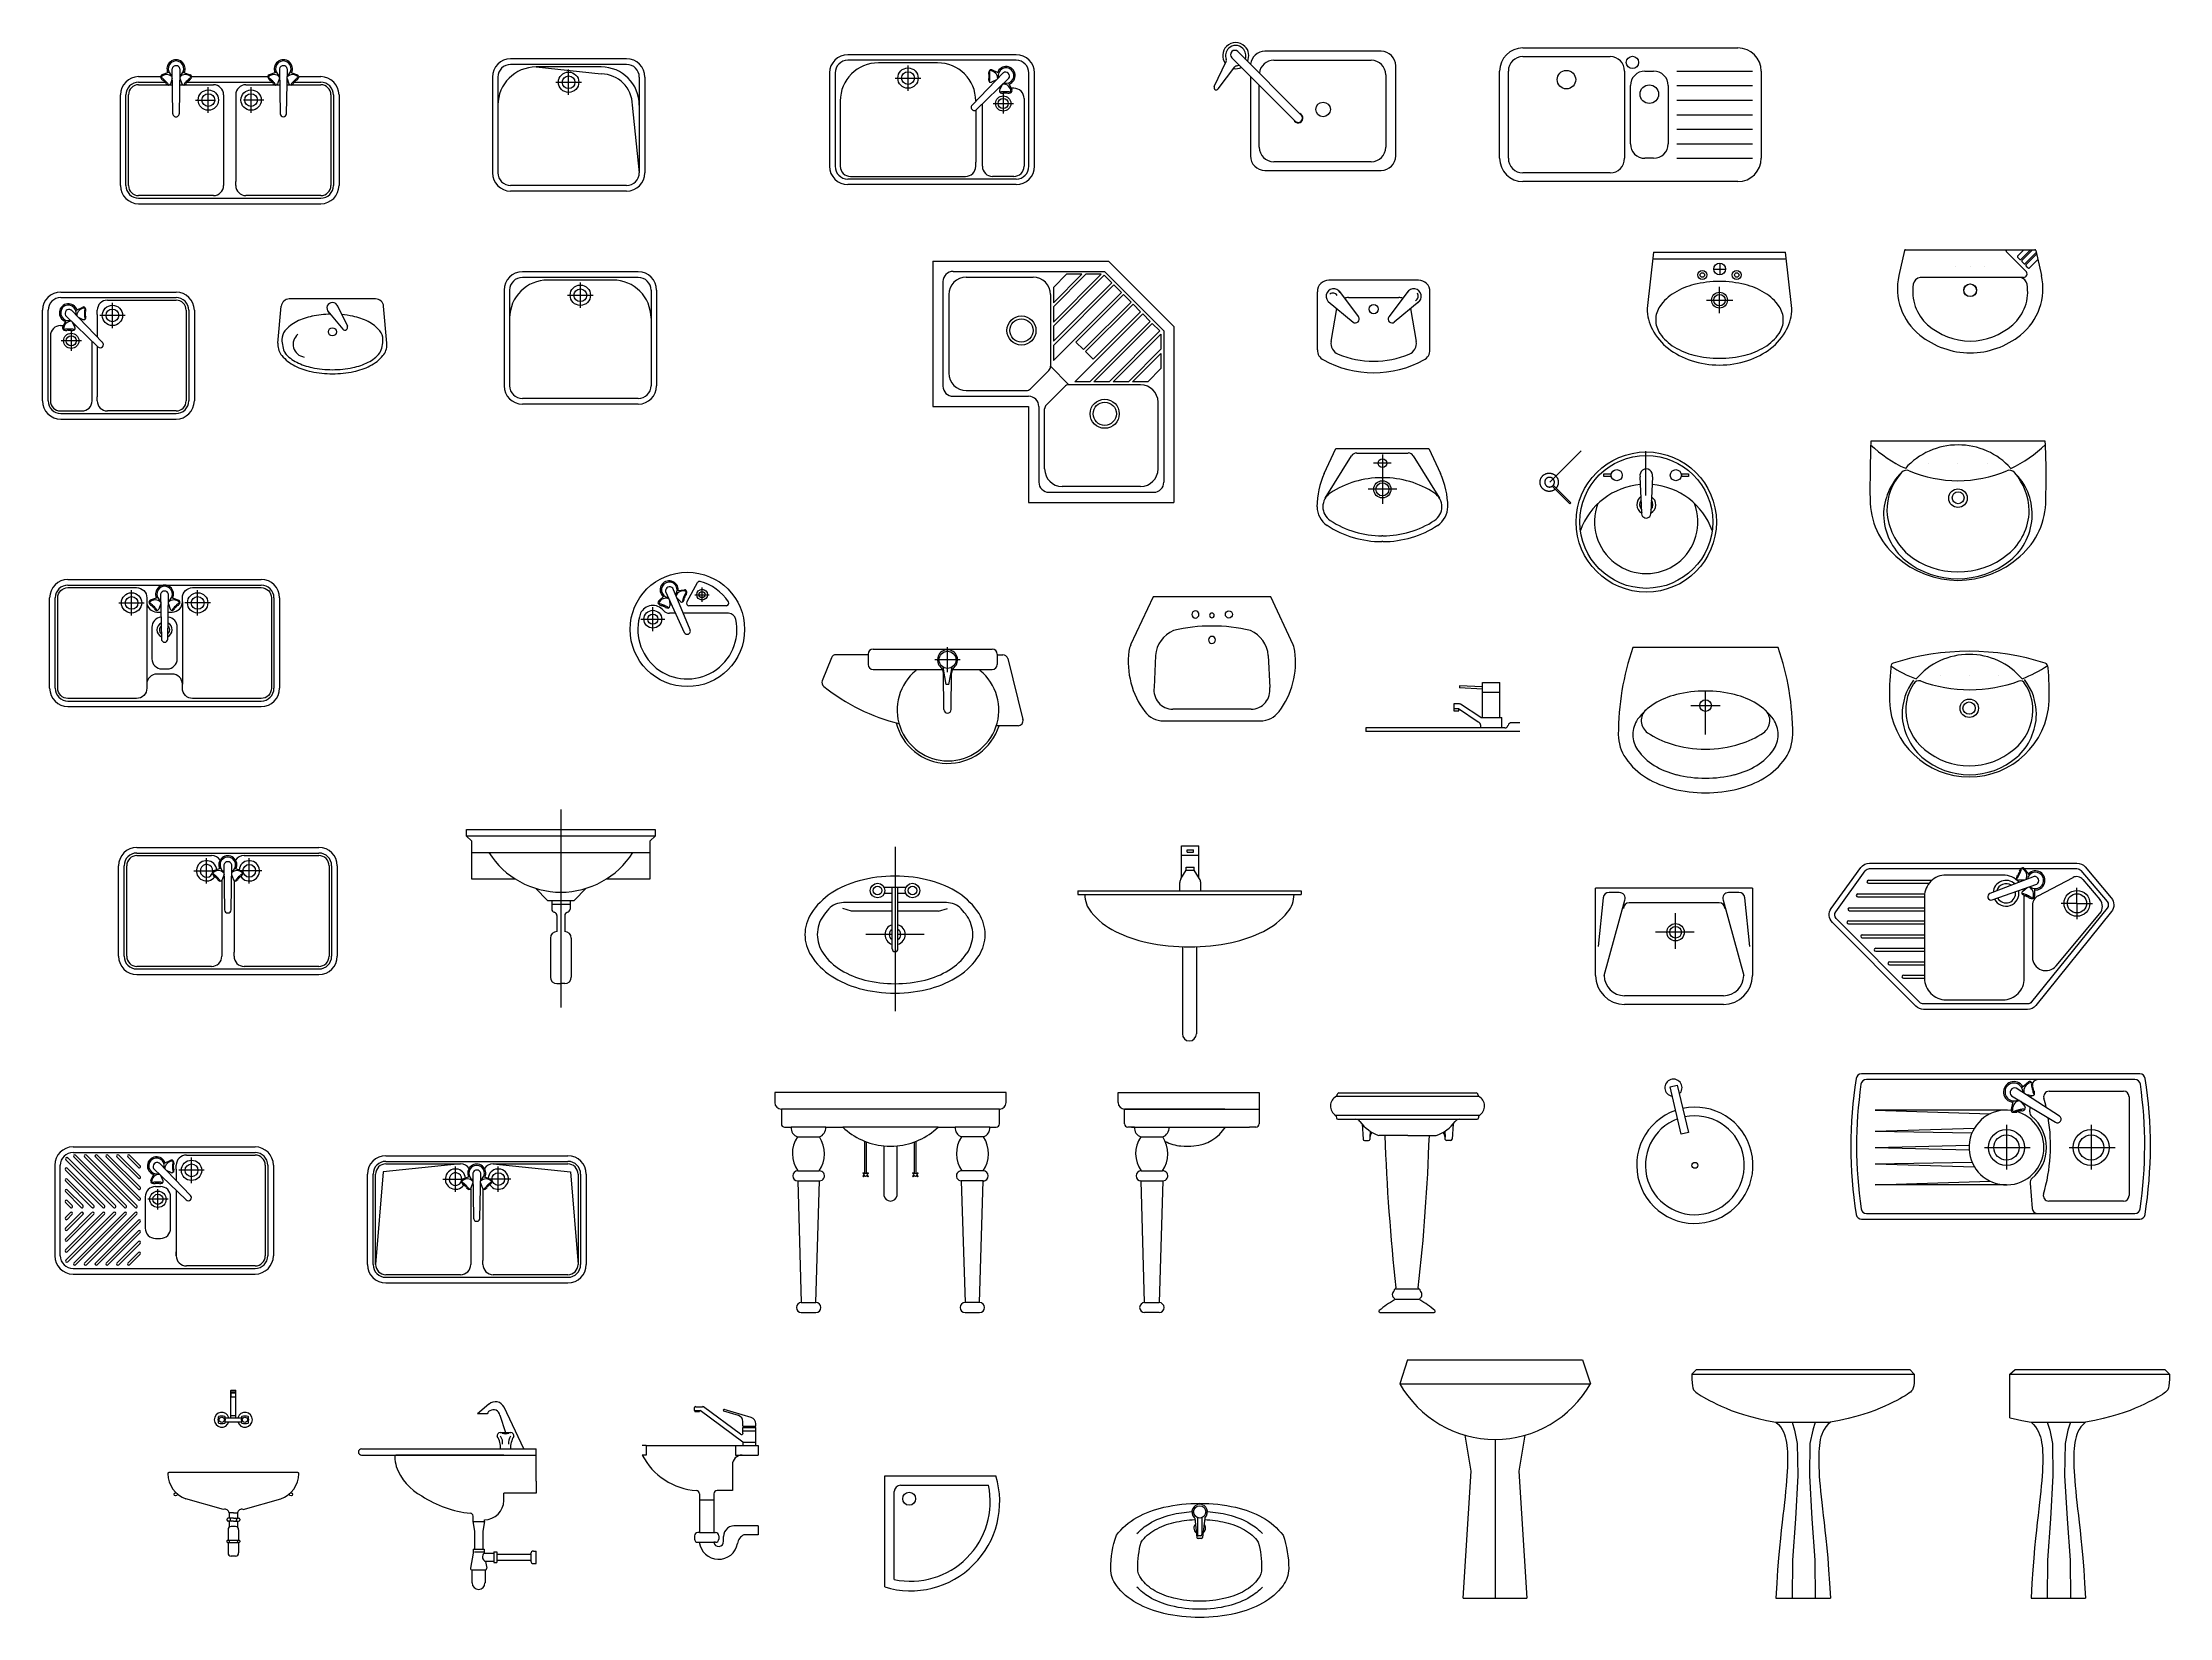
# Model space of a CAD drawing. Header units: centimetres. Extents: x 1964 to 2800, y 7671 to 8291.
import ezdxf

# ---------------------------------------------------------------- set-up
doc = ezdxf.new("R2010")
doc.units = ezdxf.units.CM
doc.header["$LTSCALE"] = 12.7
doc.styles.add('Txt', font='txt_____.ttf')

# ---------------------------------------------------------------- blocks, each defined once
blk = doc.blocks.new('Group')
for p, q in [((1109.81, 1838.92), (1165.3, 1838.92)), ((1109.81, 1835.04), (1109.81, 1838.92)), ((1112.39, 1832.25), (1112.17, 1832.47)), ((1112.39, 1832.46), (1165.3, 1832.46)), ((1151.75, 1832.46), (1112.39, 1832.46)), ((1112.39, 1826.66), (1112.39, 1832.46)), ((1165.3, 1838.92), (1165.3, 1826.66)), ((1116.21, 1825.37), (1113.68, 1825.37)), ((1115.13, 1825.37), (1149.59, 1825.37)), ((1116.21, 1825.37), (1161.48, 1825.37)), ((1126.36, 1825.37), (1149.59, 1825.37)), ((1164.01, 1825.37), (1161.48, 1825.37)), ((1118.73, 1821.5), (1127.35, 1821.5)), ((1118.82, 1808.13), (1127.26, 1808.13)), ((1118.83, 1803.91), (1118.46, 1804.29)), ((1120.23, 1756.33), (1118.82, 1804.26)), ((1118.82, 1804.26), (1127.44, 1804.26)), ((1127.44, 1804.26), (1125.96, 1756.33)), ((1120.23, 1756.33), (1125.96, 1756.33)), ((1125.96, 1752.46), (1120.23, 1752.46))]:
    blk.add_line(p, q)
for centre, radius, start, end in [((1112.39, 1835.04), 2.58, 180, 270), ((1113.68, 1826.66), 1.29, 180, 270), ((1120.08, 1825.13), 3.88, 176.51068, 249.71144), ((1126.01, 1825.13), 3.88, 290.28856, 3.48932), ((1138.31, 1834.21), 16.3, 274.71252, 327.1526), ((1164.01, 1826.66), 1.29, 270, 0), ((1128.55, 1814.88), 11.84, 146.02767, 214.76079), ((1117.53, 1814.88), 11.84, 325.23921, 33.97233), ((1135.83, 1834.21), 16.3, 242.61298, 265.28748), ((1137.07, 1844.37), 26.53, 264.4186, 275.5814), ((1118.82, 1806.19), 1.94, 90, 270), ((1127.43, 1806.2), 1.94, 270.12077, 95.14044), ((1120.23, 1754.4), 1.94, 90, 270), ((1125.96, 1754.4), 1.94, 270, 90)]:
    blk.add_arc(centre, radius, start, end)
blk = doc.blocks.new('Group-1')
for p, q in [((1018.03, 1644.49), (1018.03, 1688.22)), ((1018.03, 1688.22), (1061.76, 1688.22)), ((1021.78, 1647.4), (1021.78, 1681.97)), ((1024.28, 1684.47), (1058.85, 1684.47))]:
    blk.add_line(p, q)
blk.add_circle((1027.65, 1679.18), 2.54)
for centre, radius, start, end in [((1028.19, 1678.06), 35.08, 253.16265, 16.83735), ((1024.28, 1681.97), 2.5, 90, 180), ((1028.19, 1678.06), 31.33, 258.19042, 11.80958)]:
    blk.add_arc(centre, radius, start, end)
blk = doc.blocks.new('Group-2')
for p, q in [((1139.92, 1671.51), (1140.77, 1663.98)), ((1141.01, 1671.76), (1141.01, 1665.09)), ((1142.31, 1664.61), (1141.49, 1664.61)), ((1142.79, 1671.76), (1142.79, 1665.09)), ((1143.88, 1671.51), (1143.03, 1663.98)), ((1142.55, 1663.55), (1141.25, 1663.55))]:
    blk.add_line(p, q)
at = {"flags": 128}
blk.add_lwpolyline([(1106.91, 1651.71, -0.08588), (1109.14, 1664.82, -0.106), (1117.16, 1671.77, -0.069793), (1127.81, 1675.82, -0.056023), (1141.9, 1677.4, -0.056023), (1155.99, 1675.82, -0.069793), (1166.64, 1671.77, -0.106), (1174.66, 1664.82, -0.08588), (1176.89, 1651.71, -0.162866), (1174.66, 1645.06, -0.106), (1166.64, 1638.11, -0.069793), (1155.99, 1634.06, -0.056023), (1141.9, 1632.48, -0.056023), (1127.81, 1634.06, -0.069793), (1117.16, 1638.11, -0.106), (1109.14, 1645.06, -0.162866)], format="xyb", close=True, dxfattribs=at)
for points in [[(1117.24, 1665.49, -0.074504), (1121.99, 1669.36, -0.073644), (1130.61, 1672.88, -0.044063), (1138.85, 1674.14, -0.044063)], [(1144.95, 1674.14, -0.044063), (1153.19, 1672.88, -0.073644), (1161.81, 1669.36, -0.074504), (1166.56, 1665.49, -0.074504)], [(1117.55, 1651.71, -0.063232), (1118.85, 1662.13, -0.106388), (1124.23, 1666.92, -0.07128), (1131.75, 1669.86, -0.046794), (1139.98, 1670.99, -0.046794)], [(1143.82, 1670.99, -0.046794), (1152.05, 1669.86, -0.07128), (1159.57, 1666.92, -0.106388), (1164.95, 1662.13, -0.063232), (1166.25, 1651.71, -0.159339), (1164.95, 1647.75, -0.106388), (1159.57, 1642.96, -0.07128), (1152.05, 1640.03, -0.057603), (1141.9, 1638.85, -0.057603), (1131.75, 1640.03, -0.07128), (1124.23, 1642.96, -0.106388), (1118.85, 1647.75, -0.159339), (1117.55, 1651.71, -0.159339)], [(1140.19, 1669.14, 0.182672), (1139.62, 1667.63, 0.241258), (1140.57, 1665.78, 0.241258)], [(1143.23, 1665.78, 0.241258), (1144.18, 1667.63, 0.241258)], [(1144.18, 1667.63, 0.182672), (1143.61, 1669.14, 0.182672)], [(1166.56, 1644.44, -0.074504), (1161.81, 1640.58, -0.073644), (1153.19, 1637.06, -0.06019), (1141.9, 1635.69, -0.06019), (1130.61, 1637.06, -0.073644), (1121.99, 1640.58, -0.074504), (1117.24, 1644.44, -0.074504)]]:
    blk.add_lwpolyline(points, format="xyb", dxfattribs=at)
blk.add_circle((1141.9, 1673.99), 2.4)
for centre, radius, start, end in [((1141.9, 1673.99), 3.05, 314.01641, 225.98359), ((1139.45, 1671.45), 0.48, 6.42343, 45.98359), ((1141.49, 1665.09), 0.48, 180, 270), ((1142.31, 1665.09), 0.48, 270, 0), ((1144.35, 1671.45), 0.48, 134.01641, 173.57657), ((1141.25, 1664.03), 0.48, 186.42343, 270), ((1142.55, 1664.03), 0.48, 270, 353.57657)]:
    blk.add_arc(centre, radius, start, end)
blk = doc.blocks.new('Group-3')
for p, q in [((1022.09, 1935.55), (1022.09, 1870.95)), ((1026.33, 1919.55), (1017.85, 1919.55)), ((1020.95, 1917.27), (1017.85, 1917.27)), ((1020.95, 1895.55), (1020.95, 1919.55)), ((1023.23, 1895.55), (1023.23, 1919.55)), ((1026.33, 1917.27), (1023.23, 1917.27)), ((1004.94, 1910.25), (1001.51, 1911.39)), ((1020.95, 1913.67), (1001.84, 1913.67)), ((1020.95, 1910.25), (1004.94, 1910.25)), ((1042.34, 1913.67), (1023.23, 1913.67)), ((1039.23, 1910.25), (1023.23, 1910.25)), ((1039.23, 1910.25), (1042.66, 1911.39)), ((1020.95, 1901.1), (1010.66, 1901.1)), ((1033.52, 1901.1), (1023.23, 1901.1))]:
    blk.add_line(p, q)
for centre, radius in [((1015.23, 1918.41), 2.86), ((1015.23, 1918.41), 1.71), ((1028.95, 1918.41), 2.86), ((1028.95, 1918.41), 1.71)]:
    blk.add_circle(centre, radius)
for centre, radius, start, end in [((1022.09, 1869.78), 54.34, 90, 105.0638), ((1022.09, 1869.78), 54.34, 74.9362, 90), ((1011.6, 1894.96), 26.73, 123.01455, 147.48337), ((1017.93, 1885.21), 38.36, 105.0638, 123.01455), ((1026.24, 1885.21), 38.36, 56.98545, 74.9362), ((1032.58, 1894.96), 26.73, 32.51663, 56.98545), ((1001.97, 1901.1), 15.32, 147.48337, 180), ((1004.4, 1901.1), 12.88, 145.48441, 180), ((1012.84, 1895.29), 23.13, 136.67894, 145.48441), ((1001.84, 1905.67), 8, 90, 136.67894), ((1042.34, 1905.67), 8, 43.32106, 90), ((1031.33, 1895.29), 23.13, 34.51559, 43.32106), ((1039.78, 1901.1), 12.88, 0, 34.51559), ((1042.2, 1901.1), 15.32, 0, 32.51663), ((1001.97, 1901.1), 15.32, 180, 212.51663), ((1004.4, 1901.1), 12.88, 180, 214.51559), ((1022.09, 1901.1), 4, 106.60155, 253.39845), ((1022.09, 1901.1), 2.29, 120, 240), ((1022.09, 1901.1), 4, 286.60155, 73.39845), ((1022.09, 1901.1), 2.29, 300, 60), ((1039.78, 1901.1), 12.88, 325.48441, 0), ((1042.2, 1901.1), 15.32, 327.48337, 0), ((1011.6, 1907.24), 26.73, 212.51663, 236.98545), ((1012.84, 1906.91), 23.13, 214.51559, 238.93805), ((1022.09, 1895.55), 1.14, 180, 0), ((1031.33, 1906.91), 23.13, 301.06195, 325.48441), ((1032.58, 1907.24), 26.73, 303.01455, 327.48337), ((1017.93, 1916.99), 38.36, 236.98545, 254.9362), ((1018.42, 1916.17), 33.95, 238.93805, 255.99101), ((1022.09, 1930.86), 49.09, 255.99101, 270), ((1022.09, 1930.86), 49.09, 270, 284.00899), ((1025.75, 1916.17), 33.95, 284.00899, 301.06195), ((1026.24, 1916.99), 38.36, 285.0638, 303.01455), ((1022.09, 1932.42), 54.34, 254.9362, 270), ((1022.09, 1932.42), 54.34, 270, 285.0638)]:
    blk.add_arc(centre, radius, start, end)
blk = doc.blocks.new('Group-4')
for p, q in [((1134.76, 1936.07), (1141.61, 1936.07)), ((1134.76, 1923.45), (1134.76, 1936.07)), ((1134.76, 1932.3), (1141.61, 1932.3)), ((1136.91, 1933.48), (1136.91, 1934.42)), ((1136.91, 1934.42), (1139.45, 1934.42)), ((1136.91, 1933.48), (1139.45, 1933.48)), ((1139.45, 1933.48), (1139.45, 1934.42)), ((1141.61, 1923.45), (1141.61, 1936.07)), ((1134.49, 1923.02), (1136.64, 1926.47)), ((1136.64, 1926.47), (1136.64, 1927.65)), ((1136.64, 1927.65), (1139.73, 1927.65)), ((1136.64, 1926.47), (1139.73, 1926.47)), ((1139.73, 1926.47), (1139.73, 1927.65)), ((1141.88, 1923.02), (1139.73, 1926.47)), ((1093.91, 1918.24), (1093.91, 1916.87)), ((1093.91, 1918.24), (1181.78, 1918.24)), ((1093.91, 1916.87), (1181.78, 1916.87)), ((1134.07, 1918.24), (1134.07, 1921.57)), ((1142.3, 1918.24), (1142.3, 1921.57)), ((1181.78, 1918.24), (1181.78, 1916.87)), ((1135.1, 1896.34), (1135.1, 1862.01)), ((1140.58, 1896.34), (1140.58, 1862.01))]:
    blk.add_line(p, q)
at = {"flags": 128}
for points in [[(1096.69, 1916.87, 0.174705), (1099.21, 1909.9, 0.104203), (1108.75, 1902.32, 0.064948), (1121.2, 1898, 0.051099), (1137.84, 1896.3, 0.051099)], [(1137.84, 1896.3, 0.051099), (1154.48, 1898, 0.064948), (1166.94, 1902.32, 0.104203), (1176.48, 1909.9, 0.174705), (1178.99, 1916.87, 0.174705)]]:
    blk.add_lwpolyline(points, format="xyb", dxfattribs=at)
for centre, start, end in [((1136.81, 1921.57), 148.01268, 180), ((1139.56, 1921.57), 0, 31.98732), ((1137.84, 1862.01), 180, 0)]:
    blk.add_arc(centre, 2.74, start, end)
blk = doc.blocks.new('Group-5')
for p, q in [((1253.12, 2000.23), (1259.97, 2000.23)), ((1253.12, 1986.51), (1253.12, 2000.23)), ((1259.97, 1986.51), (1259.97, 2000.23)), ((1241.89, 1991.8), (1241.89, 1989.09)), ((1244.07, 1991.8), (1241.89, 1991.8)), ((1244.06, 1999), (1244.02, 1998.19)), ((1253.12, 1997.63), (1244.02, 1998.19)), ((1253.12, 1998.58), (1244.06, 1999)), ((1252.43, 1986.51), (1244.46, 1991.75)), ((1253.12, 1996.45), (1259.97, 1996.45)), ((1207.2, 1982.4), (1207.2, 1981.02)), ((1261.85, 1982.4), (1207.2, 1982.4)), ((1243.7, 1989.83), (1241.89, 1989.83)), ((1241.89, 1989.09), (1243.75, 1989.09)), ((1251.45, 1984.66), (1243.7, 1989.83)), ((1243.75, 1989.09), (1243.75, 1989.81)), ((1252.43, 1986.51), (1260.66, 1986.51)), ((1252.43, 1982.4), (1252.43, 1983.34)), ((1260.66, 1982.4), (1260.66, 1986.51)), ((1267.74, 1984.42), (1264.5, 1984.42)), ((1267.74, 1981.02), (1207.2, 1981.02))]:
    blk.add_line(p, q)
for centre, start, end in [((1244.07, 1990.43), 73.4069, 90), ((1251.06, 1983.34), 0, 73.4069), ((1261.85, 1983.77), 270, 344.7325), ((1264.5, 1983.04), 90, 164.7325)]:
    blk.add_arc(centre, 1.37, start, end)
blk = doc.blocks.new('Group-6')
for p, q in [((1123.56, 2033.93), (1114.75, 2015.02)), ((1169.85, 2033.93), (1123.56, 2033.93)), ((1178.66, 2015.02), (1169.85, 2033.93)), ((1124.54, 2010.88), (1124, 1998.3)), ((1168.87, 2010.88), (1169.42, 1998.3)), ((1127.71, 1985.14), (1165.71, 1985.14)), ((1162.1, 1989.77), (1131.32, 1989.77))]:
    blk.add_line(p, q)
at = {"flags": 128}
for points in [[(1138.84, 2027.01, 0.414214), (1140.23, 2025.62, 0.414214), (1141.61, 2027.01, 0.414214), (1140.23, 2028.4, 0.414214)], [(1145.78, 2026.65, 0.414214), (1146.71, 2025.72, 0.414214), (1147.63, 2026.65, 0.414214), (1146.71, 2027.57, 0.414214)], [(1154.76, 2027.01, -0.414214), (1153.37, 2025.62, -0.414214), (1151.98, 2027.01, -0.414214), (1153.37, 2028.4, -0.414214)], [(1145.32, 2017.01, 0.414214), (1146.71, 2015.63, 0.414214), (1148.1, 2017.01, 0.414214), (1146.71, 2018.4, 0.414214)]]:
    blk.add_lwpolyline(points, format="xyb", close=True, dxfattribs=at)
for centre, radius, start, end in [((1136.06, 2010.02), 11.55, 112.7904, 175.75716), ((1146.71, 1957.79), 64.68, 76.48266, 103.51734), ((1157.35, 2010.02), 11.55, 4.24284, 67.2096), ((1146.11, 2008.29), 32.31, 172.26793, 217.03209), ((1123.27, 2011.39), 9.26, 156.88385, 172.26793), ((1147.3, 2008.29), 32.31, 322.96791, 7.73207), ((1170.15, 2011.39), 9.26, 7.73207, 23.11615), ((1131.32, 1997.18), 7.41, 171.29481, 270), ((1162.1, 1997.18), 7.41, 270, 8.70519), ((1127.71, 1994.4), 9.26, 217.03209, 270), ((1165.71, 1994.4), 9.26, 270, 322.96791)]:
    blk.add_arc(centre, radius, start, end)
blk = doc.blocks.new('Group-7')
for p, q in [((1036.93, 2165.97), (1036.93, 2108.82)), ((1036.93, 2165.97), (1106.08, 2165.97)), ((1040.93, 2157.97), (1040.93, 2116.82)), ((1044.93, 2161.97), (1104.42, 2161.97)), ((1050.07, 2159.68), (1076.36, 2159.68)), ((1103.14, 2160.82), (1084.36, 2142.05)), ((1095.54, 2160.82), (1084.36, 2149.64)), ((1089.56, 2160.82), (1084.36, 2155.62)), ((1097.16, 2160.82), (1084.36, 2148.03)), ((1104.35, 2160.42), (1084.36, 2140.43)), ((1095.54, 2160.82), (1089.56, 2160.82)), ((1103.14, 2160.82), (1097.16, 2160.82)), ((1107.33, 2157.44), (1104.35, 2160.42)), ((1127.79, 2138.59), (1104.42, 2161.97)), ((1131.79, 2140.25), (1106.08, 2165.97)), ((1043.21, 2152.82), (1043.21, 2121.96)), ((1083.22, 2152.82), (1083.22, 2124.62)), ((1107.33, 2157.44), (1084.36, 2134.48)), ((1108.13, 2156.64), (1084.36, 2132.86)), ((1084.36, 2155.62), (1084.36, 2149.64)), ((1111.11, 2153.66), (1084.36, 2126.91)), ((1111.92, 2152.85), (1093.25, 2134.18)), ((1114.89, 2149.88), (1096.23, 2131.21)), ((1111.11, 2153.66), (1108.13, 2156.64)), ((1114.89, 2149.88), (1111.92, 2152.85)), ((1084.36, 2148.03), (1084.36, 2142.05)), ((1119.49, 2145.28), (1092.74, 2118.53)), ((1115.7, 2149.07), (1097.03, 2130.4)), ((1122.46, 2142.31), (1098.69, 2118.53)), ((1118.68, 2146.09), (1100.01, 2127.42)), ((1123.27, 2141.5), (1100.3, 2118.53)), ((1118.68, 2146.09), (1115.7, 2149.07)), ((1122.46, 2142.31), (1119.49, 2145.28)), ((1126.25, 2138.52), (1123.27, 2141.5)), ((1084.36, 2140.43), (1084.36, 2134.48)), ((1096.23, 2131.21), (1093.25, 2134.18)), ((1126.25, 2138.52), (1106.26, 2118.53)), ((1126.65, 2137.31), (1107.87, 2118.53)), ((1126.65, 2137.31), (1126.65, 2131.33)), ((1127.79, 2138.59), (1127.79, 2079.1)), ((1131.79, 2140.25), (1131.79, 2071.1)), ((1083.22, 2124.62), (1090.45, 2117.39)), ((1084.36, 2132.86), (1084.36, 2126.91)), ((1100.01, 2127.42), (1097.03, 2130.4)), ((1126.65, 2131.33), (1113.85, 2118.53)), ((1126.65, 2129.71), (1115.47, 2118.53)), ((1126.65, 2129.71), (1126.65, 2123.73)), ((1075.31, 2115.77), (1082.55, 2123.01)), ((1081.6, 2109.49), (1088.83, 2116.72)), ((1118.65, 2117.39), (1090.45, 2117.39)), ((1098.69, 2118.53), (1092.74, 2118.53)), ((1106.26, 2118.53), (1100.3, 2118.53)), ((1113.85, 2118.53), (1107.87, 2118.53)), ((1121.45, 2118.53), (1115.47, 2118.53)), ((1126.65, 2123.73), (1121.45, 2118.53)), ((1036.93, 2108.82), (1074.64, 2108.82)), ((1044.93, 2112.82), (1074.64, 2112.82)), ((1050.07, 2115.1), (1073.7, 2115.1)), ((1074.64, 2108.82), (1074.64, 2071.1)), ((1078.65, 2108.82), (1078.65, 2079.1)), ((1080.93, 2084.24), (1080.93, 2107.87)), ((1125.51, 2084.24), (1125.51, 2110.53)), ((1082.65, 2075.1), (1123.79, 2075.1)), ((1118.65, 2077.39), (1087.79, 2077.39)), ((1074.64, 2071.1), (1131.79, 2071.1))]:
    blk.add_line(p, q)
for centre, radius in [((1071.79, 2138.72), 5.72), ((1071.79, 2138.72), 4.57), ((1104.55, 2105.96), 5.72), ((1104.55, 2105.96), 4.57)]:
    blk.add_circle(centre, radius)
for centre, radius, start, end in [((1044.93, 2157.97), 4, 90, 180), ((1050.07, 2152.82), 6.86, 90, 180), ((1076.36, 2152.82), 6.86, 0, 90), ((1080.93, 2124.62), 2.29, 315, 0), ((1044.93, 2116.82), 4, 180, 270), ((1050.07, 2121.96), 6.86, 180, 270), ((1090.45, 2115.1), 2.29, 90, 135), ((1118.65, 2110.53), 6.86, 360, 90), ((1073.7, 2117.39), 2.29, 270, 315), ((1074.64, 2108.82), 4, 0, 90), ((1083.22, 2107.87), 2.29, 135, 180), ((1087.79, 2084.24), 6.86, 180, 270), ((1118.65, 2084.24), 6.86, 270, 360), ((1082.65, 2079.1), 4, 180, 270), ((1123.79, 2079.1), 4, 270, 0)]:
    blk.add_arc(centre, radius, start, end)
blk = doc.blocks.new('Group-8')
for p, q in [((817.81, 2151.11), (783.88, 2151.11)), ((779.41, 2133.78), (780.71, 2148.22)), ((799.02, 2146.35), (804.95, 2139.26)), ((802.66, 2148.71), (806.71, 2140.41)), ((822.28, 2133.78), (820.97, 2148.22))]:
    blk.add_line(p, q)
blk.add_circle((800.84, 2138.19), 1.59)
for centre, radius, start, end in [((783.88, 2147.93), 3.18, 90, 174.83227), ((800.84, 2147.53), 2.17, 19.05827, 226.86835), ((817.81, 2147.93), 3.18, 5.16773, 90), ((793.17, 2129.48), 14.27, 116.56505, 140.36073), ((797.8, 2120.23), 24.6, 101.70092, 116.56505), ((800.84, 2105.53), 39.62, 91.17527, 101.70092), ((800.84, 2105.53), 39.62, 78.29908, 84.73161), ((803.89, 2120.23), 24.6, 63.43495, 78.29908), ((808.51, 2129.48), 14.27, 39.63927, 63.43495), ((786.25, 2133.23), 6.86, 175.36145, 180), ((786.25, 2133.23), 6.86, 180, 219.63927), ((786.25, 2135.22), 5.28, 140.36073, 180), ((793.18, 2135.17), 12.2, 179.7749, 205.76211), ((790.43, 2133.27), 5.04, 128.35921, 262.15287), ((805.76, 2139.94), 1.06, 219.91583, 26.01079), ((815.43, 2135.22), 5.28, 0, 39.63927), ((808.51, 2135.17), 12.2, 334.23789, 0.2251), ((815.43, 2133.23), 6.86, 320.36073, 360), ((815.43, 2133.23), 6.86, 0, 4.63855), ((793.17, 2138.97), 15.86, 219.63927, 243.43495), ((793.17, 2138.97), 14.27, 219.63927, 243.43495), ((797.8, 2148.21), 26.19, 243.43495, 258.29908), ((797.8, 2148.21), 24.6, 243.43495, 258.29908), ((803.89, 2148.21), 24.6, 281.70092, 296.56505), ((803.89, 2148.21), 26.19, 281.70092, 296.56505), ((808.51, 2138.97), 14.27, 296.56505, 320.36073), ((808.51, 2138.97), 15.86, 296.56505, 320.36073), ((800.84, 2162.92), 41.21, 258.29908, 270), ((800.84, 2162.92), 39.62, 258.29908, 270), ((800.84, 2162.92), 39.62, 270, 281.70092), ((800.84, 2162.92), 41.21, 270, 281.70092)]:
    blk.add_arc(centre, radius, start, end)
blk = doc.blocks.new('Group-9')
for p, q in [((1190.91, 2082.46), (1195.46, 2092.24)), ((1195.46, 2092.24), (1232.03, 2092.24)), ((1232.03, 2092.24), (1236.57, 2082.46)), ((1191.28, 2072.78), (1201.64, 2089.45)), ((1203.58, 2090.52), (1223.9, 2090.52)), ((1217.17, 2086.52), (1210.31, 2086.52)), ((1213.74, 2089.95), (1213.74, 2070.58)), ((1225.84, 2089.45), (1236.2, 2072.78)), ((1219.4, 2076.24), (1208.09, 2076.24)), ((1213.53, 2080.81), (1213.96, 2080.81)), ((1213.96, 2057.95), (1213.53, 2057.95)), ((1213.96, 2055.66), (1213.53, 2055.66))]:
    blk.add_line(p, q)
for centre, radius in [((1213.74, 2086.52), 1.71), ((1213.74, 2076.24), 3.37), ((1213.74, 2076.24), 2.57)]:
    blk.add_circle(centre, radius)
for centre, radius, start, end in [((1203.58, 2088.24), 2.29, 90, 148.13269), ((1223.9, 2088.24), 2.29, 31.86731, 90), ((1219.08, 2069.38), 31.06, 155.09523, 180), ((1196.76, 2069.38), 6.44, 123.11134, 236.88866), ((1213.53, 2043.66), 37.15, 90, 123.11134), ((1213.96, 2043.66), 37.15, 56.88866, 90), ((1230.73, 2069.38), 6.44, 303.11134, 56.88866), ((1208.4, 2069.38), 31.06, 0, 24.90477), ((1196.76, 2069.38), 8.73, 180, 236.88866), ((1230.73, 2069.38), 8.73, 303.11134, 0), ((1213.53, 2095.1), 39.43, 236.88866, 270), ((1213.53, 2095.1), 37.15, 236.88866, 270), ((1213.96, 2095.1), 37.15, 270, 303.11134), ((1213.96, 2095.1), 39.43, 270, 303.11134)]:
    blk.add_arc(centre, radius, start, end)
blk = doc.blocks.new('Group-10')
for p, q in [((1227.9, 2158.52), (1192.72, 2158.52)), ((1188.17, 2131.12), (1188.17, 2153.97)), ((1192.42, 2150.12), (1202.24, 2142.04)), ((1196.75, 2154.23), (1204.33, 2144.03)), ((1200.38, 2151.69), (1220.25, 2151.69)), ((1223.88, 2154.23), (1216.29, 2144.03)), ((1228.2, 2150.12), (1218.39, 2142.04)), ((1232.46, 2131.12), (1232.46, 2153.97)), ((1193.57, 2134.38), (1195.79, 2147.34)), ((1224.84, 2147.34), (1227.06, 2134.38))]:
    blk.add_line(p, q)
blk.add_circle((1210.31, 2147.13), 1.82)
for centre, radius, start, end in [((1192.72, 2153.97), 4.56, 90, 180), ((1227.9, 2153.97), 4.56, 0, 90), ((1194.59, 2152.17), 2.99, 29.67943, 237.48951), ((1194.3, 2151.5), 1.91, 32.40133, 127.86424), ((1200.38, 2147.13), 4.56, 90, 109.70262), ((1220.25, 2147.13), 4.56, 70.29738, 90), ((1226.04, 2152.17), 2.99, 302.51049, 150.32057), ((1225.78, 2152.26), 2.05, 299.18105, 32.75039), ((1203.16, 2143.16), 1.46, 230.53699, 36.63195), ((1217.46, 2143.16), 1.46, 143.36805, 309.46301), ((1198.06, 2133.61), 4.56, 170.27242, 247.53219), ((1222.57, 2133.61), 4.56, 292.46781, 9.72758), ((1192.72, 2131.12), 4.56, 180, 241.29013), ((1210.31, 2163.24), 41.17, 241.29013, 298.70987), ((1210.31, 2163.24), 36.62, 247.53219, 292.46781), ((1227.9, 2131.12), 4.56, 298.70987, 0)]:
    blk.add_arc(centre, radius, start, end)
blk = doc.blocks.new('Group-11')
for p, q in [((1147.65, 2234.63), (1152.31, 2244.46)), ((1149.15, 2233.73), (1155.7, 2242.41)), ((1154.48, 2245.99), (1179.43, 2221.04)), ((1156.9, 2248.41), (1181.86, 2223.46)), ((1213.28, 2248.52), (1167.56, 2248.52)), ((1171.03, 2245.02), (1209.36, 2245.02)), ((1219, 2207.38), (1219, 2242.81)), ((1148.4, 2234.18), (1148.4, 2234.18)), ((1161.85, 2238.62), (1161.85, 2207.38)), ((1165.32, 2210.79), (1165.32, 2235.15)), ((1215.08, 2239.31), (1215.08, 2210.79)), ((1167.56, 2201.66), (1213.28, 2201.66)), ((1209.36, 2205.08), (1171.03, 2205.08))]:
    blk.add_line(p, q)
blk.add_circle((1190.42, 2225.66), 2.86)
for centre, radius, start, end in [((1156.06, 2246.83), 5.14, 135, 217.11013), ((1156.06, 2246.83), 5.14, 45, 135), ((1156.06, 2246.83), 4, 45, 135), ((1156.06, 2246.83), 5.14, 334.47122, 45), ((1156.06, 2246.83), 4, 135, 201.44207), ((1151.27, 2244.95), 1.14, 334.67179, 21.44207), ((1155.69, 2247.2), 1.71, 45, 225), ((1156.06, 2246.83), 5.14, 260.515, 295.52878), ((1156.61, 2241.72), 1.14, 96.18306, 142.95334), ((1156.06, 2246.83), 4, 276.18306, 289.62307), ((1156.06, 2246.83), 4, 340.37693, 45), ((1167.56, 2242.81), 5.72, 90, 173.71371), ((1171.03, 2239.31), 5.71, 90, 173.43923), ((1209.36, 2239.31), 5.72, 0, 90), ((1213.28, 2242.81), 5.71, 0, 90), ((1148.4, 2234.18), 0.874, 148.81257, 328.81257), ((1180.64, 2222.25), 1.89, 200.29194, 69.70806), ((1180.64, 2222.25), 1.71, 225, 45), ((1171.03, 2210.79), 5.72, 180, 270), ((1209.36, 2210.79), 5.72, 270, 0), ((1167.56, 2207.38), 5.72, 180, 270), ((1213.28, 2207.38), 5.71, 270, 0)]:
    blk.add_arc(centre, radius, start, end)
blk = doc.blocks.new('Group-12')
blk.add_lwpolyline([(1326.85, 1841.25), (1329.64, 1841.91), (1334.06, 1823.27), (1331.27, 1822.61)], close=True)
blk.add_circle((1336.62, 1810.35), 1.16)
for centre, radius, start, end in [((1328.2, 1840.87), 3.37, 312.62757, 262.10802), ((1336.62, 1810.35), 22.87, 109.30864, 102.11196), ((1336.62, 1810.35), 19.44, 110.3653, 101.89449)]:
    blk.add_arc(centre, radius, start, end)
blk = doc.blocks.new('Group-13')
for p, q in [((1359.27, 1919.33), (1297.55, 1919.33)), ((1297.55, 1885.04), (1297.55, 1919.33)), ((1300.6, 1915.61), (1298.57, 1896.47)), ((1306.91, 1917.63), (1302.87, 1917.63)), ((1353.95, 1917.63), (1349.91, 1917.63)), ((1358.25, 1896.47), (1356.22, 1915.61)), ((1359.27, 1919.33), (1359.27, 1885.04)), ((1300.98, 1885.04), (1309.07, 1914.6)), ((1346.16, 1913.62), (1310.8, 1913.62)), ((1329.03, 1895.48), (1329.03, 1909.57)), ((1347.75, 1914.6), (1355.84, 1885.04)), ((1336.31, 1902.02), (1321.11, 1902.02)), ((1347.84, 1877.04), (1308.98, 1877.04)), ((1347.84, 1873.61), (1308.98, 1873.61))]:
    blk.add_line(p, q)
for radius in [3.43, 2.29]:
    blk.add_circle((1329.03, 1902.02), radius)
for centre, radius, start, end in [((1302.87, 1915.35), 2.29, 90, 173.4364), ((1306.91, 1915.35), 2.29, 340.97979, 90), ((1349.91, 1915.35), 2.29, 90, 199.02021), ((1353.95, 1915.35), 2.29, 6.5636, 90), ((1310.8, 1911.33), 2.29, 90, 180), ((1346.16, 1911.33), 2.29, 0, 90), ((1308.98, 1885.04), 11.43, 180, 270), ((1308.98, 1885.04), 8, 180, 270), ((1347.84, 1885.04), 11.43, 270, 360), ((1347.84, 1885.04), 8, 270, 360)]:
    blk.add_arc(centre, radius, start, end)
blk = doc.blocks.new('Group-14')
for p, q in [((1369.39, 2014.03), (1312.24, 2014.03)), ((1335.1, 1991.17), (1346.53, 1991.17)), ((1340.81, 1979.74), (1340.81, 1996.88))]:
    blk.add_line(p, q)
blk.add_circle((1340.81, 1991.17), 2.29)
for centre, radius, start, end in [((1412.25, 1979.74), 105.73, 161.07536, 180), ((1269.38, 1979.74), 105.73, 0, 18.92464), ((1331.43, 1973.82), 21.03, 120.96376, 145.38051), ((1337.09, 1964.39), 32.04, 103.95685, 120.96376), ((1340.81, 1949.42), 47.46, 90, 103.95685), ((1340.81, 1949.42), 47.46, 76.04315, 90), ((1344.53, 1964.39), 32.04, 59.03624, 76.04315), ((1350.2, 1973.82), 21.03, 34.61949, 59.03624), ((1322.86, 1979.74), 10.63, 145.38051, 180), ((1321.23, 1985.25), 5.72, 131.75898, 236.05016), ((1360.4, 1985.25), 5.72, 303.94984, 48.24102), ((1358.76, 1979.74), 10.63, 0, 34.61949), ((1322.86, 1979.74), 16.34, 180, 214.61949), ((1322.86, 1979.74), 10.63, 180, 214.61949), ((1337.79, 2009.85), 35.37, 236.05016, 252.74206), ((1340.81, 2019.59), 45.57, 252.74206, 270), ((1340.81, 2019.59), 45.57, 270, 287.25794), ((1343.84, 2009.85), 35.37, 287.25794, 303.94984), ((1358.76, 1979.74), 10.63, 325.38051, 0), ((1358.76, 1979.74), 16.34, 325.38051, 0), ((1331.43, 1985.65), 26.75, 214.61949, 239.03624), ((1331.43, 1985.65), 21.03, 214.61949, 239.03624), ((1337.09, 1995.09), 32.04, 239.03624, 256.04315), ((1344.53, 1995.09), 32.04, 283.95685, 300.96376), ((1350.2, 1985.65), 21.03, 300.96376, 325.38051), ((1350.2, 1985.65), 26.75, 300.96376, 325.38051), ((1337.09, 1995.09), 37.76, 239.03624, 256.04315), ((1340.81, 2010.06), 53.18, 256.04315, 270), ((1340.81, 2010.06), 47.46, 256.04315, 270), ((1340.81, 2010.06), 47.46, 270, 283.95685), ((1340.81, 2010.06), 53.18, 270, 283.95685), ((1344.53, 1995.09), 37.76, 283.95685, 300.96376)]:
    blk.add_arc(centre, radius, start, end)
blk = doc.blocks.new('Group-15')
for p, q in [((1291.87, 2091.36), (1279.55, 2079.04)), ((1317.3, 2073.8), (1317.3, 2091.22)), ((1287.41, 2070.54), (1280.52, 2077.44)), ((1287.83, 2070.96), (1280.96, 2077.82)), ((1300.87, 2081.24), (1300.87, 2082.38)), ((1300.87, 2082.38), (1303.78, 2082.38)), ((1303.78, 2081.24), (1300.87, 2081.24)), ((1315.71, 2067.14), (1315.12, 2081.15)), ((1319.93, 2081.15), (1319.29, 2067.14)), ((1331.22, 2082.38), (1334.13, 2082.38)), ((1334.13, 2081.24), (1331.22, 2081.24)), ((1334.13, 2082.38), (1334.13, 2081.24)), ((1287.83, 2070.96), (1287.41, 2070.54)), ((1315.75, 2066.27), (1315.75, 2066.27)), ((1319.25, 2066.27), (1319.25, 2066.27))]:
    blk.add_line(p, q)
for centre, radius in [((1317.52, 2063.37), 27.58), ((1317.52, 2063.42), 26.13), ((1305.91, 2081.79), 2.18), ((1329.14, 2081.79), 2.18)]:
    blk.add_circle(centre, radius)
for centre, radius, start, end in [((1317.52, 2081.79), 2.49, 345.20324, 194.79676), ((1317.48, 2050.67), 27.53, 94.63038, 160.07331), ((1317.66, 2050.8), 27.38, 19.756, 85.5358), ((1317.52, 2063.42), 20.33, 159.2195, 20.82595), ((1317.57, 2070.22), 3.79, 124.2611, 240.08635), ((1317.57, 2070.22), 2.67, 139.82077, 225), ((1317.52, 2066.77), 1.85, 168.69007, 11.59218), ((1317.52, 2070.17), 3.74, 299.0546, 57.26477), ((1317.52, 2070.22), 2.63, 313.60282, 40.81508)]:
    blk.add_arc(centre, radius, start, end)
for points, weights in [([(1281.67, 2076.29), (1279.05, 2074.04), (1276.7, 2076.56), (1274.35, 2079.08), (1276.77, 2081.54), (1279.2, 2083.99), (1281.75, 2081.67), (1284.3, 2079.35), (1282.08, 2076.7)], [1, 0.721468513526, 1, 0.721468513526, 1, 0.721468513526, 1, 0.721468513526, 1]), ([(1280.84, 2080.39), (1282.18, 2079.04), (1280.84, 2077.7), (1279.49, 2076.35), (1278.14, 2077.7), (1276.79, 2079.04), (1278.14, 2080.39), (1279.49, 2081.74), (1280.84, 2080.39)], [1, 0.707106868949, 1, 0.707106868949, 1, 0.707106868949, 1, 0.707106868949, 1])]:
    blk.add_rational_spline(points, weights, degree=2, knots=[0, 0, 0, 0.25, 0.25, 0.5, 0.5, 0.75, 0.75, 1, 1, 1])
blk = doc.blocks.new('Group-16')
for p, q in [((1320.34, 2169.55), (1317.88, 2147.33)), ((1320.05, 2166.89), (1372.59, 2166.89)), ((1320.34, 2169.55), (1372.29, 2169.55)), ((1374.76, 2147.33), (1372.29, 2169.55)), ((1344.06, 2162.89), (1348.71, 2162.89)), ((1346.38, 2165.22), (1346.38, 2160.57)), ((1341.19, 2150.64), (1351.5, 2150.64)), ((1346.32, 2150.64), (1346.32, 2155.82)), ((1346.32, 2145.51), (1346.32, 2155.82))]:
    blk.add_line(p, q)
for centre, radius in [((1339.54, 2160.54), 1.77), ((1339.54, 2160.54), 0.883), ((1346.38, 2162.89), 2.33), ((1353.09, 2160.54), 1.77), ((1353.09, 2160.54), 0.883), ((1346.32, 2150.64), 3.13), ((1346.32, 2150.64), 2.25)]:
    blk.add_circle(centre, radius)
for centre, radius, start, end in [((1346.32, 2116.46), 41.54, 90, 104.00371), ((1346.32, 2116.46), 41.54, 75.99629, 90), ((1338.11, 2137.73), 18.49, 121.05202, 145.47391), ((1343.06, 2129.51), 28.09, 104.00371, 121.05202), ((1349.57, 2129.51), 28.09, 58.94798, 75.99629), ((1354.52, 2137.73), 18.49, 34.52609, 58.94798), ((1335.4, 2147.33), 17.52, 180, 207.93224), ((1330.62, 2142.89), 9.39, 145.47391, 180), ((1330.62, 2142.89), 9.39, 180, 214.52609), ((1362.02, 2142.89), 9.39, 0, 34.52609), ((1362.02, 2142.89), 9.39, 325.47391, 0), ((1357.24, 2147.33), 17.52, 332.06776, 0), ((1340.66, 2150.12), 23.48, 207.93224, 232.00127), ((1338.11, 2148.05), 18.49, 214.52609, 238.94798), ((1354.52, 2148.05), 18.49, 301.05202, 325.47391), ((1351.97, 2150.12), 23.48, 307.99873, 332.06776), ((1344.08, 2154.51), 29.04, 232.00127, 252.06819), ((1343.06, 2156.27), 28.09, 238.94798, 255.99629), ((1346.32, 2161.41), 36.29, 252.06819, 270), ((1346.32, 2169.32), 41.54, 255.99629, 270), ((1346.32, 2169.32), 41.54, 270, 284.00371), ((1346.32, 2161.41), 36.29, 270, 287.93181), ((1349.57, 2156.27), 28.09, 284.00371, 301.05202), ((1348.55, 2154.51), 29.04, 287.93181, 307.99873)]:
    blk.add_arc(centre, radius, start, end)
blk = doc.blocks.new('Group-17')
for p, q in [((1268.99, 2249.88), (1353.57, 2249.88)), ((1268.99, 2246.45), (1303.28, 2246.45)), ((1259.84, 2206.45), (1259.84, 2240.74)), ((1263.27, 2206.45), (1263.27, 2240.74)), ((1308.99, 2240.74), (1308.99, 2206.45)), ((1311.28, 2212.16), (1311.28, 2235.02)), ((1316.99, 2240.74), (1320.42, 2240.74)), ((1326.14, 2235.02), (1326.14, 2212.16)), ((1329.56, 2240.74), (1359.28, 2240.74)), ((1329.56, 2235.02), (1359.28, 2235.02)), ((1362.71, 2240.74), (1362.71, 2206.45)), ((1329.56, 2229.31), (1359.28, 2229.31)), ((1329.56, 2223.59), (1359.28, 2223.59)), ((1329.56, 2217.88), (1359.28, 2217.88)), ((1329.56, 2212.16), (1359.28, 2212.16)), ((1303.28, 2200.73), (1268.99, 2200.73)), ((1320.42, 2206.45), (1316.99, 2206.45)), ((1329.56, 2206.45), (1359.28, 2206.45)), ((1353.57, 2197.3), (1268.99, 2197.3))]:
    blk.add_line(p, q)
for centre, radius in [((1312.08, 2244.17), 2.43), ((1286.13, 2237.38), 3.64), ((1318.71, 2231.67), 3.64)]:
    blk.add_circle(centre, radius)
for centre, radius, start, end in [((1268.99, 2240.74), 9.14, 90, 180), ((1268.99, 2240.74), 5.72, 90, 180), ((1303.28, 2240.74), 5.72, 0, 90), ((1353.57, 2240.74), 9.14, 0, 90), ((1316.99, 2235.02), 5.71, 90, 180), ((1320.42, 2235.02), 5.72, 0, 90), ((1316.99, 2212.16), 5.72, 180, 270), ((1320.42, 2212.16), 5.71, 270, 0), ((1268.99, 2206.45), 9.14, 180, 270), ((1268.99, 2206.45), 5.72, 180, 270), ((1303.28, 2206.45), 5.72, 270, 0), ((1353.57, 2206.45), 9.14, 270, 0)]:
    blk.add_arc(centre, radius, start, end)
blk = doc.blocks.new('Group-18')
for p, q in [((997.05, 2009.91), (993.47, 2000.96)), ((1011.48, 2011.17), (998.91, 2011.17)), ((1011.48, 2011.38), (1011.48, 2007.38)), ((1013.48, 2013.38), (1060.27, 2013.38)), ((1047.7, 2009.17), (1037.79, 2009.17)), ((1042.74, 2004.27), (1042.74, 2014.12)), ((1062.27, 2011.38), (1062.27, 2007.38)), ((1062.27, 2011.17), (1064.49, 2011.17)), ((1066.44, 2009.65), (1072.39, 1985.75)), ((1013.48, 2005.38), (1040.65, 2005.38)), ((1042.24, 1999.52), (1040.98, 2006.31)), ((1041.34, 1989.62), (1041.15, 2003.98)), ((1043.24, 1999.52), (1042.24, 1999.52)), ((1043.24, 1999.52), (1044.51, 2006.31)), ((1044.14, 1989.62), (1044.34, 2003.98)), ((1044.77, 2005.38), (1060.27, 2005.38)), ((1070.45, 1983.26), (1061.94, 1983.26))]:
    blk.add_line(p, q)
blk.add_circle((1042.74, 2009.17), 3.35)
for centre, radius, start, end in [((998.91, 2009.17), 2, 90, 158.21373), ((1013.48, 2011.38), 2, 90, 180), ((1042.74, 2009.17), 3.96, 311.36626, 228.63374), ((1060.27, 2011.38), 2, 0, 90), ((1064.49, 2009.17), 2, 13.99183, 90), ((995.33, 2000.22), 2, 158.21373, 231.72605), ((1013.48, 2007.38), 2, 180, 270), ((1042.92, 1989.44), 20, 128.97481, 51.02519), ((1038.15, 2003.94), 3, 0.79594, 48.63374), ((1047.34, 2003.94), 3, 131.36626, 179.20406), ((1060.27, 2007.38), 2, 270, 0), ((1043.17, 2060.85), 79.23, 231.72605, 255.74005), ((1042.92, 1989.44), 21, 194.02798, 342.89169), ((1042.74, 1989.62), 1.4, 180, 0), ((1070.45, 1985.26), 2, 270, 13.99183)]:
    blk.add_arc(centre, radius, start, end)
blk = doc.blocks.new('Group-19')
for p, q in [((689.64, 1997.97), (689.64, 2033.57)), ((691.84, 1997.97), (691.84, 2033.57)), ((696.84, 2040.77), (772.84, 2040.77)), ((696.84, 2038.57), (772.84, 2038.57)), ((721.84, 2026.57), (721.84, 2036.57)), ((731.89, 2033.54), (729.21, 2032.61)), ((733.28, 2035.04), (733.59, 2017.33)), ((736.09, 2017.34), (736.39, 2035.04)), ((737.76, 2033.52), (740.39, 2032.62)), ((747.84, 2026.57), (747.84, 2036.57)), ((777.84, 2033.57), (777.84, 1997.97)), ((780.04, 2033.57), (780.04, 1997.97)), ((716.84, 2031.57), (726.84, 2031.57)), ((727.84, 2031.97), (727.84, 1999.57)), ((728.83, 2031.55), (728.81, 2031.46)), ((728.92, 2031.56), (728.83, 2031.55)), ((729.79, 2030.58), (729.76, 2030.57)), ((729.76, 2030.57), (729.76, 2030.54)), ((730.83, 2029.48), (730.85, 2029.48)), ((730.85, 2029.48), (730.86, 2029.49)), ((730.85, 2029.48), (730.85, 2029.48)), ((730.86, 2029.49), (730.86, 2029.51)), ((731.68, 2028.59), (731.78, 2028.6)), ((731.78, 2028.6), (731.79, 2028.7)), ((733.35, 2031.37), (732.56, 2029.11)), ((736.33, 2031.15), (737.04, 2029.11)), ((737.82, 2028.6), (737.8, 2028.7)), ((737.91, 2028.59), (737.82, 2028.6)), ((738.74, 2029.49), (738.74, 2029.51)), ((738.75, 2029.48), (738.74, 2029.49)), ((738.74, 2029.49), (738.74, 2029.49)), ((738.77, 2029.48), (738.75, 2029.48)), ((739.8, 2030.58), (739.83, 2030.58)), ((739.83, 2030.58), (739.83, 2030.55)), ((740.67, 2031.57), (740.77, 2031.55)), ((740.77, 2031.55), (740.78, 2031.46)), ((741.84, 2031.97), (741.84, 1999.57)), ((752.84, 2031.57), (742.84, 2031.57)), ((729.84, 2021.97), (729.84, 2009.57)), ((739.84, 2009.57), (739.84, 2021.97)), ((733.84, 2005.57), (735.84, 2005.57)), ((696.84, 1992.97), (772.84, 1992.97)), ((696.84, 1990.77), (772.84, 1990.77))]:
    blk.add_line(p, q)
at = {"flags": 128}
blk.add_lwpolyline([(736.27, 2027.97), (737.84, 2027.97, 0.414214), (741.84, 2031.97), (741.84, 2033.57, -0.414214), (745.84, 2037.57), (772.84, 2037.57, -0.414214), (776.84, 2033.57), (776.84, 1997.97, -0.414214), (772.84, 1993.97), (745.84, 1993.97, -0.414214), (741.84, 1997.97), (741.84, 1999.57, 0.414214), (737.84, 2003.57), (731.84, 2003.57, 0.414214), (727.84, 1999.57), (727.84, 1997.97, -0.414214), (723.84, 1993.97), (696.84, 1993.97, -0.414214), (692.84, 1997.97), (692.84, 2033.57, -0.414214), (696.84, 2037.57), (723.84, 2037.57, -0.414214), (727.84, 2033.57), (727.84, 2031.97, 0.414214), (731.84, 2027.97), (733.41, 2027.97)], format="xyb", dxfattribs=at)
for centre, radius in [((721.84, 2031.57), 4), ((721.84, 2031.57), 2.5), ((747.84, 2031.57), 4), ((747.84, 2031.57), 2.5)]:
    blk.add_circle(centre, radius)
for centre, radius, start, end in [((696.84, 2033.57), 7.2, 90, 180), ((696.84, 2033.57), 5, 90, 180), ((729.52, 2031.86), 0.815, 112.61436, 210.10639), ((731.12, 2029.68), 3.06, 43.31591, 134.53908), ((734.83, 2035.01), 3.57, 333.73277, 205.93379), ((734.83, 2035.01), 3.07, 299.62058, 240.73311), ((734.83, 2034.65), 1.59, 13.75303, 166.27524), ((738.48, 2029.68), 3.06, 45.48919, 134.3391), ((740.07, 2031.86), 0.815, 329.92187, 67.41391), ((772.84, 2033.57), 7.2, 0, 90), ((772.84, 2033.57), 5, 0, 90), ((731.52, 2032.78), 3.02, 206.02211, 216.90068), ((727.6, 2028.85), 3.02, 53.12759, 64.00616), ((735.07, 2035.44), 7.45, 216.90068, 221.63471), ((724.94, 2025.31), 7.45, 48.39356, 53.12759), ((730.91, 2031.18), 1.31, 208.88809, 218.18488), ((729.16, 2029.43), 1.31, 51.84339, 61.14018), ((733.84, 2021.97), 4, 95.73441, 180), ((732.44, 2032.38), 3.26, 218.18488, 222.17422), ((720.19, 2019.95), 14.61, 45.01413, 48.39356), ((727.96, 2027.9), 3.26, 47.85405, 51.84339), ((734.79, 2034.51), 6.43, 222.17422, 225.01413), ((725.83, 2025.54), 6.43, 45.01413, 47.85405), ((734.79, 2034.51), 6.43, 225.01413, 227.85405), ((725.83, 2025.54), 6.43, 42.17422, 45.01413), ((732.66, 2032.16), 3.26, 227.85405, 231.84339), ((720.19, 2019.95), 14.61, 41.63471, 45.01413), ((728.18, 2027.67), 3.26, 38.18488, 42.17422), ((731.46, 2030.63), 1.31, 231.84339, 241.14018), ((735.66, 2034.84), 7.45, 228.39356, 233.12759), ((729.71, 2028.88), 1.31, 28.88809, 38.18488), ((725.54, 2024.71), 7.45, 36.90068, 41.63471), ((733.01, 2031.3), 3.02, 233.12759, 244.00616), ((729.08, 2027.37), 3.02, 26.02211, 36.90068), ((731.79, 2029.41), 0.828, 266.21827, 338.71071), ((735.84, 2021.97), 4, 0, 84.32639), ((737.81, 2029.41), 0.828, 201.31756, 273.80999), ((740.52, 2027.38), 3.02, 143.12759, 154.00616), ((736.59, 2031.3), 3.02, 296.02211, 306.90068), ((744.06, 2024.72), 7.45, 138.39356, 143.12759), ((733.93, 2034.84), 7.45, 306.90068, 311.63471), ((749.41, 2019.96), 14.61, 135.01413, 138.39356), ((739.89, 2028.88), 1.31, 141.84339, 151.14018), ((738.14, 2030.63), 1.31, 298.88809, 308.18488), ((741.42, 2027.68), 3.26, 137.85405, 141.84339), ((736.93, 2032.16), 3.26, 308.18488, 312.17422), ((743.77, 2025.55), 6.43, 135.01413, 137.85405), ((749.41, 2019.96), 14.61, 131.63471, 135.01413), ((734.8, 2034.51), 6.43, 312.17422, 315.01413), ((743.77, 2025.55), 6.43, 132.17422, 135.01413), ((734.8, 2034.51), 6.43, 315.01413, 317.85405), ((741.64, 2027.9), 3.26, 128.18488, 132.17422), ((737.15, 2032.38), 3.26, 317.85405, 321.84339), ((740.44, 2029.43), 1.31, 118.88809, 128.18488), ((744.66, 2025.31), 7.45, 126.90068, 131.63471), ((738.69, 2031.18), 1.31, 321.84339, 331.14018), ((734.53, 2035.44), 7.45, 318.39356, 323.12759), ((742, 2028.86), 3.02, 116.02211, 126.90068), ((738.07, 2032.78), 3.02, 323.12759, 334.00616), ((734.84, 2020.97), 3, 116.94649, 245.05095), ((734.84, 2020.97), 2, 132.01911, 229.97833), ((734.84, 2017.33), 1.25, 180.08956, 0.08956), ((734.84, 2020.97), 3, 294.86423, 63.14182), ((734.84, 2020.97), 2, 309.86878, 48.13728), ((733.84, 2009.57), 4, 180, 270), ((735.84, 2009.57), 4, 270, 0), ((696.84, 1997.97), 7.2, 180, 270), ((696.84, 1997.97), 5, 180, 270), ((772.84, 1997.97), 5, 270, 0), ((772.84, 1997.97), 7.2, 270, 0)]:
    blk.add_arc(centre, radius, start, end)
blk = doc.blocks.new('Group-20')
for p, q in [((694.04, 2153.85), (739.34, 2153.85)), ((694.04, 2151.65), (739.34, 2151.65)), ((712.34, 2150.65), (739.34, 2150.65)), ((714.34, 2139.65), (714.34, 2149.65)), ((686.84, 2111.05), (686.84, 2146.65)), ((689.04, 2111.05), (689.04, 2146.65)), ((695.98, 2142.54), (694.74, 2139.99)), ((695.91, 2144.59), (708.65, 2132.28)), ((710.41, 2134.05), (698.1, 2146.79)), ((698.54, 2142.04), (699.59, 2139.88)), ((700.15, 2146.68), (702.64, 2147.89)), ((700.81, 2143.99), (702.75, 2143.05)), ((703.59, 2147.36), (703.66, 2147.41)), ((703.66, 2143.24), (703.59, 2143.3)), ((703.66, 2147.41), (703.74, 2147.36)), ((703.74, 2143.3), (703.66, 2143.24)), ((703.67, 2146.04), (703.69, 2146.06)), ((703.69, 2144.52), (703.67, 2144.53)), ((703.69, 2146.06), (703.72, 2146.04)), ((703.69, 2144.52), (703.69, 2144.52)), ((703.7, 2144.52), (703.69, 2144.52)), ((703.72, 2144.53), (703.7, 2144.52)), ((708.34, 2146.65), (708.34, 2146.65)), ((708.34, 2145.05), (708.34, 2146.65)), ((708.34, 2145.05), (708.34, 2136.18)), ((719.34, 2144.65), (709.34, 2144.65)), ((743.34, 2146.65), (743.34, 2111.05)), ((744.34, 2146.65), (744.34, 2111.05)), ((746.54, 2146.65), (746.54, 2111.05)), ((689.94, 2136.65), (689.94, 2111.05)), ((693.94, 2140.65), (695.06, 2140.65)), ((702.14, 2134.65), (694.14, 2134.65)), ((695.28, 2139.04), (695.23, 2138.97)), ((695.23, 2138.97), (695.28, 2138.89)), ((696.59, 2138.96), (696.58, 2138.94)), ((696.58, 2138.94), (696.59, 2138.92)), ((698.11, 2138.94), (698.1, 2138.96)), ((698.1, 2138.92), (698.11, 2138.94)), ((698.11, 2138.94), (698.12, 2138.94)), ((698.12, 2138.94), (698.11, 2138.94)), ((698.14, 2138.65), (698.14, 2130.65)), ((699.22, 2140.65), (699.98, 2140.65)), ((699.39, 2138.97), (699.34, 2139.04)), ((699.34, 2138.89), (699.39, 2138.97)), ((706.34, 2111.05), (706.34, 2134.5)), ((708.34, 2132.57), (708.34, 2112.65)), ((708.34, 2111.05), (708.34, 2112.65)), ((693.94, 2107.05), (702.34, 2107.05)), ((694.04, 2106.05), (739.34, 2106.05)), ((694.04, 2103.85), (739.34, 2103.85)), ((739.34, 2107.05), (712.34, 2107.05))]:
    blk.add_line(p, q)
for centre, radius in [((714.34, 2144.65), 4), ((714.34, 2144.65), 2.5), ((698.14, 2134.65), 3), ((698.14, 2134.65), 2)]:
    blk.add_circle(centre, radius)
for centre, radius, start, end in [((694.04, 2146.65), 7.2, 90, 180), ((694.04, 2146.65), 5, 90, 180), ((712.34, 2146.65), 4, 90, 180), ((739.34, 2146.65), 7.2, 0, 90), ((739.34, 2146.65), 5, 0, 90), ((739.34, 2146.65), 4, 0, 90), ((697.02, 2145.66), 3.57, 18.73277, 250.93379), ((697.02, 2145.66), 3.07, 344.62058, 285.73311), ((698.16, 2139.27), 3.06, 88.31591, 179.53908), ((697.28, 2145.4), 1.59, 58.75303, 211.27524), ((703.37, 2144.47), 3.06, 90.48919, 179.3391), ((702.95, 2147.14), 0.815, 14.92187, 112.41391), ((703.08, 2143.8), 0.828, 246.31756, 318.80999), ((717.97, 2145.33), 14.61, 176.63471, 180.01413), ((717.97, 2145.33), 14.61, 180.01413, 183.39356), ((710.82, 2145.75), 7.45, 171.90068, 176.63471), ((710.82, 2144.91), 7.45, 183.39356, 188.12759), ((706.44, 2146.37), 3.02, 161.02211, 171.90068), ((706.44, 2144.28), 3.02, 188.12759, 199.00616), ((710.03, 2145.29), 6.43, 177.17422, 180.01413), ((710.03, 2145.29), 6.43, 180.01413, 182.85405), ((706.87, 2145.45), 3.26, 173.18488, 177.17422), ((706.87, 2145.13), 3.26, 182.85405, 186.84339), ((704.93, 2145.68), 1.31, 163.88809, 173.18488), ((704.93, 2144.9), 1.31, 186.84339, 196.14018), ((702.45, 2145.68), 1.31, 6.84339, 16.14018), ((702.46, 2144.9), 1.31, 343.88809, 353.18488), ((700.89, 2146.37), 3.02, 8.12759, 19.00616), ((700.89, 2144.28), 3.02, 341.02211, 351.90068), ((700.52, 2145.44), 3.26, 2.85405, 6.84339), ((700.52, 2145.13), 3.26, 353.18488, 357.17422), ((697.35, 2145.29), 6.43, 0.01413, 2.85405), ((697.35, 2145.29), 6.43, 357.17422, 0.01413), ((696.5, 2145.75), 7.45, 3.39356, 8.12759), ((696.5, 2144.9), 7.45, 351.90068, 356.63471), ((693.94, 2136.65), 4, 90, 180), ((695.49, 2139.68), 0.815, 157.61436, 255.10639), ((696.26, 2136.19), 3.02, 98.12759, 109.00616), ((696.26, 2141.74), 3.02, 251.02211, 261.90068), ((696.89, 2131.81), 7.45, 93.39356, 98.12759), ((696.88, 2146.13), 7.45, 261.90068, 266.63471), ((697.31, 2124.66), 14.61, 90.01413, 93.39356), ((696.96, 2137.7), 1.31, 96.84339, 106.14018), ((696.96, 2140.18), 1.31, 253.88809, 263.18488), ((697.19, 2135.77), 3.26, 92.85405, 96.84339), ((697.19, 2142.11), 3.26, 263.18488, 267.17422), ((697.35, 2132.6), 6.43, 90.01413, 92.85405), ((697.35, 2145.28), 6.43, 267.17422, 270.01413), ((697.31, 2124.66), 14.61, 86.63471, 90.01413), ((697.35, 2132.6), 6.43, 87.17422, 90.01413), ((697.35, 2145.28), 6.43, 270.01413, 272.85405), ((697.51, 2135.77), 3.26, 83.18488, 87.17422), ((697.5, 2142.11), 3.26, 272.85405, 276.84339), ((697.74, 2137.7), 1.31, 73.88809, 83.18488), ((697.74, 2140.18), 1.31, 276.84339, 286.14018), ((697.73, 2146.13), 7.45, 273.20272, 278.12759), ((697.73, 2131.81), 7.45, 81.90068, 86.63471), ((698.36, 2136.19), 3.02, 71.02211, 81.90068), ((698.35, 2141.74), 3.02, 278.12759, 289.00616), ((698.83, 2139.55), 0.828, 311.21827, 23.71071), ((709.53, 2133.17), 1.25, 225.08956, 45.08956), ((694.04, 2111.05), 7.2, 180, 270), ((694.04, 2111.05), 5, 180, 270), ((693.94, 2111.05), 4, 180, 270), ((702.34, 2111.05), 4, 270, 0), ((712.34, 2111.05), 4, 180, 270), ((739.34, 2111.05), 4, 270, 0), ((739.34, 2111.05), 7.2, 270, 0), ((739.34, 2111.05), 5, 270, 0)]:
    blk.add_arc(centre, radius, start, end)
blk = doc.blocks.new('Group-21')
for p, q in [((698.83, 1817.57), (770.43, 1817.57)), ((698.83, 1815.37), (770.43, 1815.37)), ((691.63, 1810.37), (691.63, 1774.77)), ((693.83, 1774.77), (693.83, 1810.37)), ((710.53, 1793.77), (695.83, 1808.47)), ((714.78, 1793.77), (696.05, 1812.5)), ((711.24, 1794.48), (696.54, 1809.18)), ((715.48, 1794.48), (696.6, 1813.37)), ((719.02, 1793.77), (699.13, 1813.67)), ((719.73, 1794.48), (699.83, 1814.37)), ((723.26, 1793.77), (703.37, 1813.67)), ((723.97, 1794.48), (704.08, 1814.37)), ((724.53, 1796.75), (707.61, 1813.67)), ((725.23, 1797.46), (708.32, 1814.37)), ((724.53, 1800.99), (711.86, 1813.67)), ((725.23, 1801.7), (712.56, 1814.37)), ((724.53, 1805.24), (716.1, 1813.67)), ((725.23, 1805.94), (716.8, 1814.37)), ((724.53, 1809.48), (720.34, 1813.67)), ((725.23, 1810.19), (721.05, 1814.37)), ((730.61, 1807), (729.37, 1804.45)), ((730.53, 1809.04), (743.27, 1796.74)), ((745.03, 1798.51), (732.73, 1811.25)), ((734.77, 1811.14), (737.27, 1812.35)), ((735.44, 1808.44), (737.38, 1807.5)), ((738.21, 1811.81), (738.29, 1811.87)), ((738.29, 1807.7), (738.21, 1807.76)), ((738.29, 1811.87), (738.36, 1811.81)), ((738.29, 1810.5), (738.32, 1810.52)), ((738.37, 1807.76), (738.29, 1807.7)), ((738.31, 1808.98), (738.3, 1808.99)), ((738.32, 1808.98), (738.31, 1808.98)), ((738.32, 1810.52), (738.34, 1810.5)), ((738.34, 1808.99), (738.32, 1808.98)), ((738.32, 1808.98), (738.32, 1808.98)), ((739.43, 1808.77), (739.43, 1810.37)), ((739.43, 1810.37), (739.43, 1810.37)), ((739.43, 1808.77), (739.43, 1804.3)), ((750.43, 1808.37), (740.43, 1808.37)), ((743.43, 1814.37), (770.43, 1814.37)), ((745.43, 1803.37), (745.43, 1813.37)), ((774.43, 1810.37), (774.43, 1774.77)), ((775.43, 1810.37), (775.43, 1774.77)), ((777.63, 1810.37), (777.63, 1774.77)), ((706.29, 1793.77), (695.83, 1804.23)), ((702.05, 1793.77), (695.83, 1799.99)), ((707, 1794.48), (696.54, 1804.94)), ((702.76, 1794.48), (696.54, 1800.7)), ((729.9, 1803.5), (729.85, 1803.43)), ((729.85, 1803.43), (729.9, 1803.35)), ((731.22, 1803.42), (731.2, 1803.4)), ((731.2, 1803.4), (731.22, 1803.37)), ((731.23, 1801.97), (733.23, 1801.97)), ((732.23, 1792.97), (732.23, 1800.97)), ((732.74, 1803.4), (732.73, 1803.42)), ((732.73, 1803.37), (732.74, 1803.39)), ((732.74, 1803.39), (732.74, 1803.4)), ((732.74, 1803.4), (732.74, 1803.4)), ((733.17, 1806.5), (734.21, 1804.34)), ((734.02, 1803.43), (733.96, 1803.5)), ((733.96, 1803.35), (734.02, 1803.43)), ((739.43, 1800.44), (739.43, 1774.77)), ((697.81, 1793.77), (695.83, 1795.75)), ((710.53, 1791.77), (695.83, 1777.07)), ((706.29, 1791.77), (695.83, 1781.32)), ((697.81, 1791.77), (695.83, 1789.8)), ((702.05, 1791.77), (695.83, 1785.56)), ((714.78, 1791.77), (696.05, 1773.05)), ((698.51, 1794.48), (696.54, 1796.45)), ((711.24, 1791.07), (696.54, 1776.37)), ((707, 1791.07), (696.54, 1780.61)), ((702.76, 1791.07), (696.54, 1784.85)), ((698.51, 1791.07), (696.54, 1789.09)), ((715.48, 1791.07), (696.6, 1772.18)), ((719.02, 1791.77), (699.13, 1771.88)), ((719.73, 1791.07), (699.83, 1771.17)), ((723.26, 1791.77), (703.37, 1771.88)), ((723.97, 1791.07), (704.08, 1771.17)), ((727.23, 1797.97), (727.23, 1785.57)), ((736.23, 1796.97), (728.23, 1796.97)), ((737.23, 1785.57), (737.23, 1797.97)), ((724.53, 1788.8), (707.61, 1771.88)), ((725.23, 1788.09), (708.32, 1771.17)), ((724.53, 1784.55), (711.86, 1771.88)), ((725.23, 1783.85), (712.56, 1771.17)), ((731.23, 1781.57), (733.23, 1781.57)), ((724.53, 1780.31), (716.1, 1771.88)), ((725.23, 1779.6), (716.8, 1771.17)), ((724.53, 1776.07), (720.34, 1771.88)), ((725.23, 1775.36), (721.05, 1771.17)), ((739.43, 1774.77), (739.43, 1776.37)), ((698.83, 1769.77), (770.43, 1769.77)), ((698.83, 1767.57), (770.43, 1767.57)), ((770.43, 1770.77), (743.43, 1770.77))]:
    blk.add_line(p, q)
for centre, radius in [((745.43, 1808.37), 4), ((745.43, 1808.37), 2.5), ((732.23, 1796.97), 3.2), ((732.23, 1796.97), 2)]:
    blk.add_circle(centre, radius)
for centre, radius, start, end in [((698.83, 1810.37), 7.2, 90, 180), ((698.83, 1810.37), 5, 90, 180), ((770.43, 1810.37), 7.2, 0, 90), ((770.43, 1810.37), 5, 0, 90), ((696.19, 1808.83), 0.5, 45, 225), ((696.41, 1812.85), 0.5, 45, 225), ((699.48, 1814.02), 0.5, 45, 225), ((703.72, 1814.02), 0.5, 45, 225), ((707.97, 1814.02), 0.5, 45, 225), ((712.21, 1814.02), 0.5, 45, 225), ((716.45, 1814.02), 0.5, 45, 225), ((720.69, 1814.02), 0.5, 45, 225), ((724.88, 1809.83), 0.5, 225, 45), ((731.65, 1810.11), 3.57, 18.73277, 250.93379), ((731.65, 1810.11), 3.07, 344.62058, 285.73311), ((732.79, 1803.72), 3.06, 88.31591, 179.53908), ((731.9, 1809.86), 1.59, 58.75303, 211.27524), ((737.99, 1808.93), 3.06, 90.48919, 179.3391), ((737.58, 1811.6), 0.815, 14.92187, 112.41391), ((737.71, 1808.26), 0.828, 246.31756, 318.80999), ((752.6, 1809.79), 14.61, 176.63471, 180.01413), ((752.6, 1809.79), 14.61, 180.01413, 183.39356), ((745.45, 1810.21), 7.45, 171.90068, 176.63471), ((745.45, 1809.36), 7.45, 183.39356, 188.12759), ((741.06, 1810.83), 3.02, 161.02211, 171.90068), ((741.07, 1808.74), 3.02, 188.12759, 199.00616), ((741.49, 1809.9), 3.26, 173.18488, 177.17422), ((744.66, 1809.75), 6.43, 177.17422, 180.01413), ((744.66, 1809.75), 6.43, 180.01413, 182.85405), ((741.49, 1809.59), 3.26, 182.85405, 186.84339), ((739.56, 1810.14), 1.31, 163.88809, 173.18488), ((739.56, 1809.36), 1.31, 186.84339, 196.14018), ((737.08, 1810.13), 1.31, 6.84339, 16.14018), ((737.08, 1809.36), 1.31, 343.88809, 353.18488), ((735.51, 1810.83), 3.02, 8.12759, 19.00616), ((735.51, 1808.74), 3.02, 341.02211, 351.90068), ((735.15, 1809.9), 3.26, 2.85405, 6.84339), ((735.15, 1809.59), 3.26, 353.18488, 357.17422), ((731.98, 1809.74), 6.43, 0.01413, 2.85405), ((731.98, 1809.74), 6.43, 357.17422, 0.01413), ((731.13, 1810.21), 7.45, 3.39356, 8.12759), ((731.13, 1809.36), 7.45, 351.90068, 356.63471), ((743.43, 1810.37), 4, 90, 180), ((770.43, 1810.37), 4, 0, 90), ((696.19, 1804.58), 0.5, 45, 225), ((696.19, 1800.34), 0.5, 45, 225), ((724.88, 1805.59), 0.5, 225, 45), ((724.88, 1801.35), 0.5, 225, 45), ((731.23, 1797.97), 4, 90, 180), ((730.12, 1804.14), 0.815, 157.61436, 255.10639), ((730.89, 1800.65), 3.02, 98.12759, 109.00616), ((730.89, 1806.2), 3.02, 251.02211, 261.90068), ((731.51, 1796.26), 7.45, 93.39356, 98.12759), ((731.51, 1810.59), 7.45, 261.90068, 266.63471), ((731.94, 1789.12), 14.61, 90.01413, 93.39356), ((731.58, 1802.16), 1.31, 96.84339, 106.14018), ((731.58, 1804.63), 1.31, 253.88809, 263.18488), ((731.82, 1800.22), 3.26, 92.85405, 96.84339), ((731.81, 1806.57), 3.26, 263.18488, 267.17422), ((731.97, 1797.06), 6.43, 90.01413, 92.85405), ((731.97, 1809.74), 6.43, 267.17422, 270.01413), ((731.94, 1789.12), 14.61, 86.63471, 90.01413), ((731.97, 1797.06), 6.43, 87.17422, 90.01413), ((731.97, 1809.74), 6.43, 270.01413, 272.85405), ((732.13, 1800.22), 3.26, 83.18488, 87.17422), ((732.13, 1806.57), 3.26, 272.85405, 276.84339), ((732.36, 1802.16), 1.31, 73.88809, 83.18488), ((732.36, 1804.64), 1.31, 276.84339, 286.14018), ((732.36, 1796.27), 7.45, 81.90068, 86.63471), ((732.35, 1810.59), 7.45, 273.39356, 278.12759), ((733.23, 1797.97), 4, 0, 90), ((732.98, 1800.65), 3.02, 71.02211, 81.90068), ((732.98, 1806.2), 3.02, 278.12759, 289.00616), ((733.46, 1804.01), 0.828, 311.21827, 23.71071), ((744.15, 1797.62), 1.25, 225.08956, 45.08956), ((696.19, 1796.1), 0.5, 45, 225), ((698.16, 1794.13), 0.5, 225, 45), ((698.16, 1791.42), 0.5, 315, 135), ((702.4, 1794.13), 0.5, 225, 45), ((702.4, 1791.42), 0.5, 315, 135), ((706.65, 1794.13), 0.5, 225, 45), ((706.65, 1791.42), 0.5, 315, 135), ((710.89, 1794.13), 0.5, 225, 45), ((710.89, 1791.42), 0.5, 315, 135), ((715.13, 1794.13), 0.5, 225, 45), ((715.13, 1791.42), 0.5, 315, 135), ((719.37, 1794.13), 0.5, 225, 45), ((719.37, 1791.42), 0.5, 315, 135), ((723.62, 1794.13), 0.5, 225, 45), ((723.62, 1791.42), 0.5, 315, 135), ((724.88, 1797.1), 0.5, 225, 45), ((696.19, 1789.45), 0.5, 135, 315), ((696.19, 1785.2), 0.5, 135, 315), ((724.88, 1788.44), 0.5, 315, 135), ((724.88, 1784.2), 0.5, 315, 135), ((731.23, 1785.57), 4, 180, 270), ((733.23, 1785.57), 4, 270, 0), ((698.83, 1774.77), 7.2, 180, 270), ((698.83, 1774.77), 5, 180, 270), ((696.19, 1780.96), 0.5, 135, 315), ((696.19, 1776.72), 0.5, 135, 315), ((724.88, 1779.96), 0.5, 315, 135), ((724.88, 1775.71), 0.5, 315, 135), ((743.43, 1774.77), 4, 180, 270), ((770.43, 1774.77), 5, 270, 0), ((770.43, 1774.77), 7.2, 270, 0), ((770.43, 1774.77), 4, 270, 0), ((696.41, 1772.7), 0.5, 135, 315), ((699.48, 1771.53), 0.5, 135, 315), ((703.72, 1771.53), 0.5, 135, 315), ((707.97, 1771.53), 0.5, 135, 315), ((712.21, 1771.53), 0.5, 135, 315), ((716.45, 1771.53), 0.5, 135, 315), ((720.69, 1771.53), 0.5, 135, 315)]:
    blk.add_arc(centre, radius, start, end)
blk = doc.blocks.new('Group-22')
for p, q in [((723.94, 1935.37), (795.54, 1935.37)), ((723.94, 1933.17), (795.54, 1933.17)), ((723.94, 1932.17), (753.34, 1932.17)), ((766.14, 1932.17), (795.54, 1932.17)), ((716.74, 1892.57), (716.74, 1928.17)), ((718.94, 1892.57), (718.94, 1928.17)), ((719.94, 1892.57), (719.94, 1928.17)), ((746.34, 1926.17), (754.19, 1926.17)), ((751.34, 1921.17), (751.34, 1931.17)), ((753.7, 1925.07), (753.69, 1924.98)), ((753.79, 1925.08), (753.7, 1925.07)), ((756.76, 1927.06), (754.08, 1926.13)), ((754.64, 1924.09), (754.63, 1924.07)), ((754.66, 1924.1), (754.64, 1924.09)), ((758.22, 1924.89), (757.43, 1922.63)), ((758.15, 1928.56), (758.46, 1910.85)), ((760.96, 1910.86), (761.27, 1928.56)), ((761.2, 1924.67), (761.91, 1922.63)), ((762.63, 1927.04), (765.26, 1926.14)), ((764.67, 1924.1), (764.7, 1924.1)), ((764.7, 1924.1), (764.71, 1924.07)), ((773.14, 1926.17), (765.15, 1926.17)), ((765.54, 1925.09), (765.64, 1925.07)), ((765.64, 1925.07), (765.65, 1924.98)), ((768.14, 1921.17), (768.14, 1931.17)), ((799.54, 1928.17), (799.54, 1892.57)), ((800.54, 1928.17), (800.54, 1892.57)), ((802.74, 1928.17), (802.74, 1892.57)), ((755.7, 1923), (755.72, 1923)), ((755.72, 1923), (755.73, 1923)), ((755.73, 1923.01), (755.73, 1923.03)), ((755.73, 1923), (755.73, 1923.01)), ((756.56, 1922.11), (756.65, 1922.12)), ((756.65, 1922.12), (756.66, 1922.22)), ((757.34, 1922.46), (757.34, 1894.17)), ((762.14, 1922.3), (762.14, 1894.17)), ((762.69, 1922.13), (762.68, 1922.22)), ((762.78, 1922.11), (762.69, 1922.13)), ((763.61, 1923.01), (763.61, 1923.03)), ((763.61, 1923.01), (763.61, 1923.01)), ((763.62, 1923.01), (763.61, 1923.01)), ((763.64, 1923), (763.62, 1923.01)), ((757.34, 1894.17), (757.34, 1892.57)), ((762.14, 1892.57), (762.14, 1894.17)), ((753.34, 1888.57), (723.94, 1888.57)), ((723.94, 1887.57), (795.54, 1887.57)), ((723.94, 1885.37), (795.54, 1885.37)), ((795.54, 1888.57), (766.14, 1888.57))]:
    blk.add_line(p, q)
blk.add_circle((768.14, 1926.17), 2.5)
for centre, radius, start, end in [((723.94, 1928.17), 7.2, 90, 180), ((723.94, 1928.17), 5, 90, 180), ((723.94, 1928.17), 4, 90, 180), ((753.34, 1928.17), 4, 33.84105, 90), ((766.14, 1928.17), 4, 90, 147.30805), ((795.54, 1928.17), 7.2, 0, 90), ((795.54, 1928.17), 5, 0, 90), ((795.54, 1928.17), 4, 0, 90), ((751.34, 1926.17), 4, 5.6037, 323.67188), ((751.34, 1926.17), 2.5, 355.51747, 335.39744), ((754.39, 1925.38), 0.815, 112.61436, 210.10639), ((756.4, 1926.3), 3.02, 206.02211, 216.90068), ((752.47, 1922.37), 3.02, 53.12759, 64.00616), ((755.99, 1923.2), 3.06, 43.31591, 134.53908), ((759.94, 1928.96), 7.45, 216.90068, 223.83348), ((749.81, 1918.83), 7.45, 48.39356, 53.12759), ((755.78, 1924.7), 1.31, 208.88809, 218.18488), ((754.03, 1922.95), 1.31, 51.84339, 61.14018), ((757.31, 1925.9), 3.26, 218.18488, 222.17422), ((745.06, 1913.48), 14.61, 45.01413, 48.39356), ((752.83, 1921.42), 3.26, 47.85405, 51.84339), ((750.7, 1919.06), 6.43, 45.01413, 47.85405), ((745.06, 1913.48), 14.61, 41.63471, 45.01413), ((759.7, 1928.53), 3.57, 333.73277, 205.93379), ((759.7, 1928.53), 3.07, 299.62058, 240.73311), ((759.71, 1928.14), 1.61, 15.08663, 164.94163), ((763.35, 1923.2), 3.06, 45.48919, 134.3391), ((774.29, 1913.48), 14.61, 135.01413, 138.39356), ((774.29, 1913.48), 14.61, 131.63471, 135.01413), ((768.64, 1919.07), 6.43, 132.17422, 135.01413), ((768.14, 1926.17), 4, 214.70194, 175.09588), ((766.51, 1921.42), 3.26, 128.18488, 132.17422), ((762.02, 1925.9), 3.26, 317.85405, 321.84339), ((765.31, 1922.95), 1.31, 118.88809, 128.18488), ((769.53, 1918.84), 7.45, 126.90068, 131.63471), ((763.56, 1924.7), 1.31, 321.84339, 331.14018), ((759.4, 1928.96), 7.45, 317.14572, 323.12759), ((766.87, 1922.38), 3.02, 116.02211, 126.90068), ((764.94, 1925.38), 0.815, 329.92187, 67.41391), ((762.94, 1926.3), 3.02, 323.12759, 334.00616), ((759.66, 1928.03), 6.43, 222.17422, 225.01413), ((759.66, 1928.03), 6.43, 225.01413, 227.85405), ((750.7, 1919.06), 6.43, 42.17422, 45.01413), ((757.54, 1925.68), 3.26, 227.85405, 231.84339), ((753.05, 1921.19), 3.26, 38.18488, 42.17422), ((756.33, 1924.15), 1.31, 231.84339, 241.14018), ((760.54, 1928.36), 7.45, 228.39356, 233.12759), ((754.58, 1922.4), 1.31, 28.88809, 38.18488), ((750.41, 1918.23), 7.45, 36.90068, 41.63471), ((757.88, 1924.82), 3.02, 233.12759, 244.00616), ((753.95, 1920.89), 3.02, 26.02211, 36.90068), ((756.66, 1922.93), 0.828, 266.21827, 338.71071), ((762.68, 1922.93), 0.828, 201.31756, 273.80999), ((765.39, 1920.9), 3.02, 143.12759, 154.00616), ((761.46, 1924.82), 3.02, 296.02211, 306.90068), ((768.93, 1918.24), 7.45, 138.39356, 143.12759), ((758.8, 1928.36), 7.45, 306.90068, 311.63471), ((764.76, 1922.4), 1.31, 141.84339, 151.14018), ((763.01, 1924.15), 1.31, 298.88809, 308.18488), ((766.29, 1921.2), 3.26, 137.85405, 141.84339), ((761.8, 1925.68), 3.26, 308.18488, 312.17422), ((768.64, 1919.07), 6.43, 135.01413, 137.85405), ((759.67, 1928.03), 6.43, 312.17422, 315.01413), ((759.67, 1928.03), 6.43, 315.01413, 317.85405), ((759.71, 1910.85), 1.25, 180.08956, 0.08956), ((723.94, 1892.57), 7.2, 180, 270), ((723.94, 1892.57), 5, 180, 270), ((723.94, 1892.57), 4, 180, 270), ((753.34, 1892.57), 4, 270, 0), ((766.14, 1892.57), 4, 180, 270), ((795.54, 1892.57), 4, 270, 0), ((795.54, 1892.57), 7.2, 270, 0), ((795.54, 1892.57), 5, 270, 0)]:
    blk.add_arc(centre, radius, start, end)
blk = doc.blocks.new('Group-23')
for p, q in [((814.64, 1771.3), (814.64, 1806.9)), ((816.84, 1771.3), (816.84, 1806.9)), ((820.76, 1807.72), (817.84, 1771.3)), ((817.84, 1771.3), (817.84, 1806.9)), ((851.24, 1810.9), (820.76, 1807.72)), ((821.84, 1814.1), (893.44, 1814.1)), ((821.84, 1811.9), (893.44, 1811.9)), ((821.84, 1810.9), (851.24, 1810.9)), ((849.24, 1799.9), (849.24, 1809.9)), ((856.05, 1807.28), (856.36, 1789.57)), ((858.85, 1789.58), (859.16, 1807.28)), ((864.04, 1810.9), (893.44, 1810.9)), ((864.04, 1810.9), (894.53, 1807.72)), ((866.04, 1799.9), (866.04, 1809.9)), ((894.53, 1807.72), (897.44, 1771.3)), ((897.44, 1806.9), (897.44, 1771.3)), ((898.44, 1806.9), (898.44, 1771.3)), ((900.64, 1806.9), (900.64, 1771.3)), ((844.24, 1804.9), (852.09, 1804.9)), ((851.6, 1803.79), (851.58, 1803.7)), ((851.69, 1803.81), (851.6, 1803.79)), ((854.66, 1805.78), (851.98, 1804.86)), ((852.56, 1802.82), (852.53, 1802.82)), ((852.53, 1802.82), (852.53, 1802.79)), ((853.59, 1801.72), (853.62, 1801.73)), ((853.62, 1801.73), (853.63, 1801.75)), ((853.62, 1801.73), (853.62, 1801.73)), ((853.62, 1801.73), (853.62, 1801.73)), ((854.45, 1800.83), (854.54, 1800.85)), ((854.54, 1800.85), (854.56, 1800.94)), ((855.24, 1801.19), (855.24, 1772.9)), ((856.12, 1803.62), (855.33, 1801.35)), ((859.1, 1803.39), (859.8, 1801.35)), ((860.04, 1801.02), (860.04, 1772.9)), ((860.53, 1805.76), (863.15, 1804.86)), ((860.59, 1800.85), (860.57, 1800.94)), ((860.68, 1800.83), (860.59, 1800.85)), ((861.51, 1801.73), (861.51, 1801.76)), ((861.51, 1801.73), (861.51, 1801.73)), ((861.51, 1801.73), (861.51, 1801.73)), ((861.54, 1801.72), (861.51, 1801.73)), ((862.57, 1802.82), (862.6, 1802.82)), ((862.6, 1802.82), (862.6, 1802.79)), ((871.04, 1804.9), (863.05, 1804.9)), ((863.44, 1803.81), (863.53, 1803.79)), ((863.53, 1803.79), (863.55, 1803.7)), ((851.24, 1767.3), (821.84, 1767.3)), ((821.84, 1766.3), (893.44, 1766.3)), ((855.24, 1772.9), (855.24, 1771.3)), ((860.04, 1771.3), (860.04, 1772.9)), ((893.44, 1767.3), (864.04, 1767.3)), ((821.84, 1764.1), (893.44, 1764.1))]:
    blk.add_line(p, q)
blk.add_circle((866.04, 1804.9), 2.5)
for centre, radius, start, end in [((821.84, 1806.9), 7.2, 90, 180), ((821.84, 1806.9), 5, 90, 180), ((821.84, 1806.9), 4, 90, 180), ((849.24, 1804.9), 4, 5.6037, 323.67188), ((849.24, 1804.9), 2.5, 355.51747, 335.39744), ((851.24, 1806.9), 4, 33.84105, 90), ((857.6, 1807.25), 3.57, 333.73277, 205.93379), ((857.6, 1807.25), 3.07, 299.62058, 240.73311), ((857.61, 1806.87), 1.61, 15.08663, 164.94163), ((864.04, 1806.9), 4, 90, 147.30805), ((866.04, 1804.9), 4, 214.70194, 175.09588), ((893.44, 1806.9), 7.2, 0, 90), ((893.44, 1806.9), 5, 0, 90), ((893.44, 1806.9), 4, 0, 90), ((852.29, 1804.1), 0.815, 112.61436, 210.10639), ((854.29, 1805.02), 3.02, 206.02211, 216.90068), ((850.37, 1801.1), 3.02, 53.12759, 64.00616), ((853.89, 1801.92), 3.06, 43.31591, 134.53908), ((857.83, 1807.68), 7.45, 216.90068, 223.83348), ((847.71, 1797.55), 7.45, 48.39356, 53.12759), ((853.68, 1803.42), 1.31, 208.88809, 218.18488), ((851.93, 1801.67), 1.31, 51.84339, 61.14018), ((842.95, 1792.2), 14.61, 45.01413, 48.39356), ((855.21, 1804.63), 3.26, 218.18488, 222.17422), ((850.72, 1800.14), 3.26, 47.85405, 51.84339), ((857.56, 1806.76), 6.43, 222.17422, 225.01413), ((848.59, 1797.79), 6.43, 45.01413, 47.85405), ((857.56, 1806.76), 6.43, 225.01413, 227.85405), ((848.59, 1797.79), 6.43, 42.17422, 45.01413), ((855.43, 1804.4), 3.26, 227.85405, 231.84339), ((842.95, 1792.2), 14.61, 41.63471, 45.01413), ((850.95, 1799.92), 3.26, 38.18488, 42.17422), ((854.23, 1802.87), 1.31, 231.84339, 241.14018), ((858.43, 1807.09), 7.45, 228.39356, 233.12759), ((852.48, 1801.12), 1.31, 28.88809, 38.18488), ((848.31, 1796.96), 7.45, 36.90068, 41.63471), ((855.77, 1803.54), 3.02, 233.12759, 244.00616), ((851.85, 1799.62), 3.02, 26.02211, 36.90068), ((854.56, 1801.65), 0.828, 266.21827, 338.71071), ((861.25, 1801.93), 3.06, 45.48919, 134.3391), ((860.57, 1801.65), 0.828, 201.31756, 273.80999), ((863.28, 1799.62), 3.02, 143.12759, 154.00616), ((859.36, 1803.54), 3.02, 296.02211, 306.90068), ((866.83, 1796.96), 7.45, 138.39356, 143.12759), ((856.7, 1807.08), 7.45, 306.90068, 311.63471), ((872.18, 1792.21), 14.61, 135.01413, 138.39356), ((862.65, 1801.12), 1.31, 141.84339, 151.14018), ((860.9, 1802.87), 1.31, 298.88809, 308.18488), ((864.19, 1799.92), 3.26, 137.85405, 141.84339), ((859.7, 1804.4), 3.26, 308.18488, 312.17422), ((866.54, 1797.79), 6.43, 135.01413, 137.85405), ((872.18, 1792.21), 14.61, 131.63471, 135.01413), ((857.57, 1806.76), 6.43, 312.17422, 315.01413), ((866.54, 1797.79), 6.43, 132.17422, 135.01413), ((857.57, 1806.76), 6.43, 315.01413, 317.85405), ((864.41, 1800.14), 3.26, 128.18488, 132.17422), ((859.92, 1804.63), 3.26, 317.85405, 321.84339), ((863.2, 1801.67), 1.31, 118.88809, 128.18488), ((867.42, 1797.56), 7.45, 126.90068, 131.63471), ((861.45, 1803.42), 1.31, 321.84339, 331.14018), ((857.29, 1807.68), 7.45, 317.14572, 323.12759), ((864.76, 1801.1), 3.02, 116.02211, 126.90068), ((862.84, 1804.11), 0.815, 329.92187, 67.41391), ((860.84, 1805.02), 3.02, 323.12759, 334.00616), ((857.61, 1789.58), 1.25, 180.08956, 0.08956), ((821.84, 1771.3), 7.2, 180, 270), ((821.84, 1771.3), 5, 180, 270), ((821.84, 1771.3), 4, 180, 270), ((851.24, 1771.3), 4, 270, 0), ((864.04, 1771.3), 4, 180, 270), ((893.44, 1771.3), 5, 270, 0), ((893.44, 1771.3), 7.2, 270, 0), ((893.44, 1771.3), 4, 270, 0)]:
    blk.add_arc(centre, radius, start, end)
blk = doc.blocks.new('Group-24')
for p, q in [((1069.74, 2247.2), (1003.54, 2247.2)), ((1069.74, 2245), (1003.54, 2245)), ((1038.84, 2244), (1015.54, 2244)), ((1027.19, 2233), (1027.19, 2243)), ((996.34, 2240), (996.34, 2203.3)), ((998.54, 2240), (998.54, 2203.3)), ((1022.19, 2238), (1032.19, 2238)), ((1052.38, 2227.39), (1064.68, 2240.13)), ((1066.88, 2237.93), (1054.14, 2225.63)), ((1059.12, 2240.75), (1059.05, 2240.7)), ((1059.05, 2236.64), (1059.12, 2236.59)), ((1059.09, 2239.4), (1059.07, 2239.39)), ((1059.07, 2237.88), (1059.09, 2237.87)), ((1059.12, 2239.39), (1059.09, 2239.4)), ((1059.09, 2237.87), (1059.09, 2237.86)), ((1059.09, 2237.86), (1059.1, 2237.87)), ((1059.1, 2237.87), (1059.12, 2237.88)), ((1059.2, 2240.7), (1059.12, 2240.75)), ((1059.12, 2236.59), (1059.2, 2236.64)), ((1061.97, 2237.33), (1060.03, 2236.39)), ((1062.64, 2240.02), (1060.14, 2241.24)), ((1063.57, 2234), (1062.81, 2234)), ((1064.24, 2235.38), (1063.2, 2233.23)), ((1066.8, 2235.88), (1068.05, 2233.33)), ((1068.84, 2234), (1067.72, 2234)), ((1074.74, 2203.3), (1074.74, 2240)), ((1076.94, 2203.3), (1076.94, 2240)), ((1000.54, 2229), (1000.54, 2203.3)), ((1053.84, 2229), (1053.84, 2228.91)), ((1053.84, 2225.41), (1053.84, 2204.9)), ((1056.44, 2203.3), (1056.44, 2227.85)), ((1060.64, 2228), (1068.64, 2228)), ((1063.39, 2232.31), (1063.45, 2232.39)), ((1063.45, 2232.24), (1063.39, 2232.31)), ((1064.64, 2232), (1064.64, 2224)), ((1064.67, 2232.29), (1064.69, 2232.31)), ((1064.67, 2232.28), (1064.67, 2232.29)), ((1064.69, 2232.26), (1064.67, 2232.28)), ((1064.67, 2232.28), (1064.67, 2232.28)), ((1066.19, 2232.31), (1066.21, 2232.28)), ((1066.21, 2232.28), (1066.19, 2232.26)), ((1067.51, 2232.39), (1067.56, 2232.31)), ((1067.56, 2232.31), (1067.51, 2232.24)), ((1072.84, 2230), (1072.84, 2203.3)), ((1053.84, 2203.3), (1053.84, 2204.9)), ((1069.74, 2198.3), (1003.54, 2198.3)), ((1069.74, 2196.1), (1003.54, 2196.1)), ((1004.54, 2199.3), (1049.84, 2199.3)), ((1068.84, 2199.3), (1060.44, 2199.3))]:
    blk.add_line(p, q)
for centre, radius in [((1027.19, 2238), 4), ((1027.19, 2238), 2.5), ((1064.64, 2228), 3), ((1064.64, 2228), 2)]:
    blk.add_circle(centre, radius)
for centre, radius, start, end in [((1003.54, 2240), 7.2, 90, 180), ((1003.54, 2240), 5, 90, 180), ((1015.54, 2229), 15, 90, 180), ((1038.84, 2229), 15, 0, 90), ((1065.76, 2239), 3.57, 289.06621, 161.26723), ((1065.76, 2239), 3.07, 254.26689, 195.37942), ((1069.74, 2240), 7.2, 0, 90), ((1069.74, 2240), 5, 0, 90), ((1066.28, 2239.09), 7.45, 171.87241, 176.60644), ((1066.28, 2238.25), 7.45, 183.36529, 188.09932), ((1061.9, 2239.72), 3.02, 160.99384, 171.87241), ((1061.9, 2237.62), 3.02, 188.09932, 198.97789), ((1065.43, 2238.63), 6.43, 177.14595, 179.98587), ((1065.43, 2238.63), 6.43, 179.98587, 182.82578), ((1062.27, 2238.79), 3.26, 173.15661, 177.14595), ((1062.27, 2238.48), 3.26, 182.82578, 186.81512), ((1060.33, 2239.02), 1.31, 163.85982, 173.15661), ((1060.33, 2238.24), 1.31, 186.81512, 196.11191), ((1059.83, 2240.49), 0.815, 67.58609, 165.07813), ((1059.7, 2237.15), 0.828, 221.19001, 293.68244), ((1057.86, 2239.02), 1.31, 6.81512, 16.11191), ((1057.86, 2238.24), 1.31, 343.85982, 353.15661), ((1055.92, 2238.79), 3.26, 2.82578, 6.81512), ((1055.92, 2238.48), 3.26, 353.15661, 357.14595), ((1052.75, 2238.63), 6.43, 359.98587, 2.82578), ((1052.75, 2238.63), 6.43, 357.14595, 359.98587), ((1056.35, 2239.72), 3.02, 8.09932, 18.97789), ((1056.35, 2237.63), 3.02, 340.99384, 351.87241), ((1051.96, 2239.1), 7.45, 3.36529, 8.09932), ((1051.96, 2238.25), 7.45, 351.87241, 356.60644), ((1044.81, 2238.68), 14.61, 359.98587, 3.36529), ((1044.81, 2238.68), 14.61, 356.60644, 359.98587), ((1059.42, 2237.81), 3.06, 0.6609, 89.51081), ((1064.62, 2232.61), 3.06, 0.46092, 91.68409), ((1065.51, 2238.75), 1.59, 328.72476, 121.24697), ((1067.29, 2233.02), 0.815, 284.89361, 22.38564), ((1068.84, 2230), 4, 0, 90), ((1053.26, 2226.51), 1.25, 134.91044, 314.91044), ((1063.96, 2232.89), 0.828, 156.28929, 228.78173), ((1064.43, 2229.54), 3.02, 98.09932, 108.97789), ((1064.43, 2235.09), 3.02, 250.99384, 261.87241), ((1065.05, 2225.15), 7.45, 93.36529, 98.09932), ((1065.06, 2239.47), 7.45, 261.87241, 266.79728), ((1065.47, 2218), 14.61, 89.98587, 93.36529), ((1065.05, 2231.05), 1.31, 96.81512, 106.11191), ((1065.05, 2233.52), 1.31, 253.85982, 263.15661), ((1065.28, 2229.11), 3.26, 92.82578, 96.81512), ((1065.28, 2235.46), 3.26, 263.15661, 267.14595), ((1065.44, 2225.94), 6.43, 89.98587, 92.82578), ((1065.44, 2238.63), 6.43, 267.14595, 269.98587), ((1065.44, 2225.94), 6.43, 87.14595, 89.98587), ((1065.44, 2238.63), 6.43, 269.98587, 272.82578), ((1065.47, 2218), 14.61, 86.60644, 89.98587), ((1065.6, 2229.11), 3.26, 83.15661, 87.14595), ((1065.6, 2235.46), 3.26, 272.82578, 276.81512), ((1065.83, 2231.05), 1.31, 73.85982, 83.15661), ((1065.83, 2233.52), 1.31, 276.81512, 286.11191), ((1065.9, 2225.15), 7.45, 81.87241, 86.60644), ((1065.9, 2239.47), 7.45, 273.36529, 278.09932), ((1066.52, 2229.54), 3.02, 70.99384, 81.87241), ((1066.53, 2235.09), 3.02, 278.09932, 288.97789), ((1003.54, 2203.3), 7.2, 180, 270), ((1003.54, 2203.3), 5, 180, 270), ((1004.54, 2203.3), 4, 180, 270), ((1049.84, 2203.3), 4, 270, 0), ((1060.44, 2203.3), 4, 180, 270), ((1068.84, 2203.3), 4, 270, 0), ((1069.74, 2203.3), 5, 270, 0), ((1069.74, 2203.3), 7.2, 270, 0)]:
    blk.add_arc(centre, radius, start, end)
blk = doc.blocks.new('Group-25')
for p, q in [((931.19, 2034.16), (929.1, 2032.25)), ((931.87, 2036.1), (939.2, 2019.98)), ((933.39, 2032.76), (933.57, 2030.37)), ((941.49, 2020.97), (934.72, 2037.34)), ((936.21, 2033.74), (937.67, 2032.15)), ((936.58, 2036.48), (939.35, 2036.7)), ((939.08, 2033.18), (939.07, 2033.2)), ((939.09, 2033.17), (939.08, 2033.18)), ((939.11, 2033.18), (939.09, 2033.18)), ((939.09, 2033.18), (939.09, 2033.17)), ((939.62, 2034.6), (939.65, 2034.61)), ((939.65, 2034.61), (939.67, 2034.58)), ((940.03, 2035.85), (940.12, 2035.88)), ((940.12, 2035.88), (940.17, 2035.8)), ((944.34, 2039.49), (940.18, 2031.95)), ((943.36, 2034.8), (949.06, 2034.8)), ((946.21, 2031.95), (946.21, 2037.65)), ((922.1, 2025.15), (931.6, 2025.15)), ((926.85, 2020.4), (926.85, 2029.9)), ((929.25, 2031.17), (929.17, 2031.12)), ((929.17, 2031.12), (929.2, 2031.03)), ((930.44, 2030.61), (930.42, 2030.6)), ((930.42, 2030.6), (930.43, 2030.57)), ((931.83, 2030.02), (931.85, 2030.03)), ((931.85, 2030.04), (931.85, 2030.06)), ((931.85, 2030.03), (931.85, 2030.04)), ((931.85, 2030.03), (931.85, 2030.03)), ((932.97, 2029.54), (933.05, 2029.59)), ((933.05, 2029.59), (933.03, 2029.68)), ((935.79, 2027.47), (933.34, 2027.47)), ((938.59, 2032), (938.54, 2032.08)), ((938.68, 2032.02), (938.59, 2032)), ((956.59, 2027.47), (938.8, 2027.47)), ((955.77, 2030.47), (941.05, 2030.47))]:
    blk.add_line(p, q)
for centre, radius in [((940.42, 2021.14), 22.5), ((946.21, 2034.8), 2.1), ((946.21, 2034.8), 1.2), ((926.85, 2025.15), 3.5), ((926.85, 2025.15), 2)]:
    blk.add_circle(centre, radius)
for centre, radius, start, end in [((932.02, 2030.32), 3.06, 66.78759, 158.01076), ((933.3, 2036.68), 3.57, 357.20445, 229.40547), ((933.3, 2036.68), 3.07, 323.09226, 264.2048), ((933.44, 2036.35), 1.59, 37.22472, 189.74692), ((938.77, 2033.25), 3.06, 68.96088, 157.81079), ((941.55, 2031.95), 3.02, 166.59927, 177.47784), ((945.86, 2030.92), 7.45, 161.86524, 166.59927), ((952.67, 2028.69), 14.61, 158.48582, 161.86524), ((932.54, 2036.17), 7.45, 330.37237, 335.1064), ((940.38, 2033.08), 1.31, 165.31507, 174.61187), ((952.67, 2028.69), 14.61, 155.1064, 158.48582), ((942.26, 2032.58), 3.26, 161.32573, 165.31507), ((938.07, 2033.98), 1.31, 322.35977, 331.65657), ((945.27, 2031.57), 6.43, 158.48582, 161.32573), ((936.36, 2034.91), 3.26, 331.65657, 335.64591), ((945.27, 2031.57), 6.43, 155.64591, 158.48582), ((933.47, 2036.22), 6.43, 335.64591, 338.48582), ((939.36, 2035.89), 0.815, 353.39356, 90.88559), ((942.38, 2032.87), 3.26, 151.65657, 155.64591), ((946.17, 2031.7), 7.45, 150.37237, 155.1064), ((933.47, 2036.22), 6.43, 338.48582, 341.32573), ((940.66, 2033.8), 1.31, 142.35977, 151.65657), ((936.47, 2035.2), 3.26, 341.32573, 345.31507), ((938.36, 2034.71), 1.31, 345.31507, 354.61187), ((942.32, 2033.89), 3.02, 139.4938, 150.37237), ((932.85, 2036.96), 7.45, 341.86524, 346.59927), ((937.16, 2035.93), 3.02, 346.59927, 357.47784), ((945.22, 2039.01), 1, 74.99256, 151.08228), ((940.42, 2021.14), 19.5, 33.95063, 74.99256), ((940.42, 2021.14), 19.5, 161.05198, 11.64986), ((926.85, 2025.15), 5.4, 39.35699, 154.48261), ((929.68, 2031.68), 0.815, 136.08605, 233.57808), ((931.15, 2033.32), 3.02, 229.4938, 240.37237), ((929.12, 2028.16), 3.02, 76.59927, 87.47784), ((933.34, 2037.17), 7.45, 240.37237, 245.1064), ((928.09, 2023.85), 7.45, 71.86524, 76.59927), ((925.86, 2017.04), 14.61, 68.48582, 71.86524), ((931.23, 2031.61), 1.31, 232.35977, 241.65657), ((930.32, 2029.31), 1.31, 75.31507, 84.61187), ((932.15, 2033.32), 3.26, 241.65657, 245.64591), ((929.83, 2027.42), 3.26, 71.32573, 75.31507), ((933.46, 2036.21), 6.43, 245.64591, 248.48582), ((928.81, 2024.41), 6.43, 68.48582, 71.32573), ((933.34, 2030.47), 3, 219.35699, 270), ((933.46, 2036.21), 6.43, 248.48582, 251.32573), ((928.81, 2024.41), 6.43, 65.64591, 68.48582), ((925.86, 2017.04), 14.61, 65.1064, 68.48582), ((932.45, 2033.21), 3.26, 251.32573, 255.31507), ((930.12, 2027.31), 3.26, 61.65657, 65.64591), ((931.95, 2031.32), 1.31, 255.31507, 264.61187), ((931.04, 2029.02), 1.31, 52.35977, 61.65657), ((934.13, 2036.86), 7.45, 251.86524, 256.59927), ((928.88, 2023.54), 7.45, 60.37237, 65.1064), ((933.1, 2032.55), 3.02, 256.59927, 267.47784), ((931.07, 2027.39), 3.02, 49.4938, 60.37237), ((932.74, 2030.34), 0.828, 289.68996, 2.1824), ((938.26, 2032.73), 0.828, 224.78924, 297.28168), ((936.39, 2033.98), 3.02, 319.4938, 330.37237), ((941.05, 2031.47), 1, 151.08228, 270), ((955.77, 2031.47), 1, 270, 33.95063), ((956.59, 2024.47), 3, 11.64986, 90), ((940.35, 2020.47), 1.25, 203.56125, 23.56125)]:
    blk.add_arc(centre, radius, start, end)
blk = doc.blocks.new('Group-26')
for p, q in [((921.14, 2161.77), (875.54, 2161.77)), ((921.14, 2159.57), (875.54, 2159.57)), ((911.14, 2158.57), (885.54, 2158.57)), ((868.34, 2154.57), (868.34, 2116.97)), ((870.54, 2154.57), (870.54, 2116.97)), ((893.34, 2152.57), (903.34, 2152.57)), ((898.34, 2147.57), (898.34, 2157.57)), ((926.14, 2154.57), (926.14, 2116.97)), ((928.34, 2154.57), (928.34, 2116.97)), ((921.14, 2111.97), (875.54, 2111.97)), ((921.14, 2109.77), (875.54, 2109.77))]:
    blk.add_line(p, q)
for radius in [4, 2.5]:
    blk.add_circle((898.34, 2152.57), radius)
for centre, radius, start, end in [((875.54, 2154.57), 7.2, 90, 180), ((875.54, 2154.57), 5, 90, 180), ((885.54, 2143.57), 15, 90, 180), ((911.14, 2143.57), 15, 0, 90), ((921.14, 2154.57), 7.2, 0, 90), ((921.14, 2154.57), 5, 0, 90), ((875.54, 2116.97), 7.2, 180, 270), ((875.54, 2116.97), 5, 180, 270), ((921.14, 2116.97), 7.2, 270, 0), ((921.14, 2116.97), 5, 270, 0)]:
    blk.add_arc(centre, radius, start, end)
blk = doc.blocks.new('Group-27')
for p, q in [((916.53, 2245.56), (870.93, 2245.56)), ((916.53, 2243.36), (870.93, 2243.36)), ((906.53, 2242.36), (880.93, 2242.36)), ((880.93, 2242.36), (906.53, 2239.62)), ((863.73, 2238.36), (863.73, 2200.76)), ((865.93, 2238.36), (865.93, 2200.76)), ((888.73, 2236.36), (898.73, 2236.36)), ((893.73, 2231.36), (893.73, 2241.36)), ((921.53, 2238.36), (921.53, 2200.76)), ((923.73, 2238.36), (923.73, 2200.76)), ((918.78, 2227.36), (921.53, 2200.76)), ((916.53, 2195.76), (870.93, 2195.76)), ((916.53, 2193.56), (870.93, 2193.56))]:
    blk.add_line(p, q)
for radius in [4, 2.5]:
    blk.add_circle((893.73, 2236.36), radius)
for centre, radius, start, end in [((870.93, 2238.36), 7.2, 90, 180), ((870.93, 2238.36), 5, 90, 180), ((880.93, 2227.36), 15, 90, 180), ((906.53, 2227.36), 15, 0, 90), ((916.53, 2238.36), 7.2, 0, 90), ((916.53, 2238.36), 5, 0, 90), ((906.53, 2227.36), 12.26, 0, 90), ((870.93, 2200.76), 7.2, 180, 270), ((870.93, 2200.76), 5, 180, 270), ((916.53, 2200.76), 5, 270, 0), ((916.53, 2200.76), 7.2, 270, 0)]:
    blk.add_arc(centre, radius, start, end)
blk = doc.blocks.new('Group-28')
for p, q in [((738.09, 2223.98), (737.78, 2241.68)), ((740.89, 2241.68), (740.58, 2223.97)), ((779.99, 2241.68), (780.3, 2223.97)), ((782.8, 2223.98), (783.11, 2241.68)), ((724.64, 2238.56), (733.29, 2238.56)), ((724.64, 2236.36), (735.08, 2236.36)), ((724.64, 2235.36), (736.02, 2235.36)), ((733.41, 2238.19), (733.39, 2238.1)), ((733.5, 2238.21), (733.41, 2238.19)), ((736.41, 2240.16), (733.79, 2239.26)), ((734.34, 2237.22), (734.34, 2237.19)), ((734.37, 2237.22), (734.34, 2237.22)), ((735.4, 2236.12), (735.43, 2236.13)), ((735.43, 2236.13), (735.43, 2236.16)), ((735.43, 2236.13), (735.43, 2236.13)), ((735.43, 2236.13), (735.43, 2236.13)), ((736.26, 2235.23), (736.35, 2235.25)), ((736.35, 2235.25), (736.37, 2235.34)), ((736.82, 2235.36), (737.89, 2235.36)), ((737.85, 2237.79), (737.14, 2235.75)), ((740.78, 2235.36), (741.93, 2235.36)), ((740.83, 2238.02), (741.61, 2235.75)), ((742.28, 2240.18), (744.96, 2239.26)), ((742.4, 2235.25), (742.38, 2235.34)), ((742.49, 2235.23), (742.4, 2235.25)), ((742.73, 2235.36), (754.04, 2235.36)), ((743.32, 2236.13), (743.31, 2236.15)), ((743.35, 2236.12), (743.32, 2236.13)), ((743.32, 2236.13), (743.32, 2236.13)), ((743.32, 2236.13), (743.32, 2236.13)), ((743.67, 2236.36), (777.21, 2236.36)), ((744.38, 2237.22), (744.41, 2237.22)), ((744.41, 2237.22), (744.41, 2237.19)), ((745.25, 2238.21), (745.34, 2238.19)), ((745.34, 2238.19), (745.36, 2238.1)), ((745.46, 2238.56), (775.42, 2238.56)), ((752.04, 2224.36), (752.04, 2234.36)), ((766.84, 2235.36), (778.16, 2235.36)), ((768.84, 2224.36), (768.84, 2234.36)), ((775.54, 2238.19), (775.52, 2238.1)), ((775.63, 2238.21), (775.54, 2238.19)), ((778.6, 2240.18), (775.92, 2239.26)), ((776.47, 2237.22), (776.47, 2237.19)), ((776.5, 2237.22), (776.47, 2237.22)), ((777.54, 2236.12), (777.56, 2236.13)), ((777.56, 2236.13), (777.56, 2236.13)), ((777.56, 2236.13), (777.57, 2236.13)), ((777.57, 2236.13), (777.57, 2236.15)), ((778.39, 2235.23), (778.49, 2235.25)), ((778.49, 2235.25), (778.5, 2235.34)), ((778.95, 2235.36), (780.1, 2235.36)), ((780.06, 2238.02), (779.27, 2235.75)), ((783, 2235.36), (784.07, 2235.36)), ((783.04, 2237.79), (783.75, 2235.75)), ((784.47, 2240.16), (787.1, 2239.26)), ((784.51, 2235.36), (784.53, 2235.36)), ((784.53, 2235.25), (784.52, 2235.34)), ((784.62, 2235.23), (784.53, 2235.25)), ((784.86, 2235.36), (796.24, 2235.36)), ((785.45, 2236.13), (785.45, 2236.16)), ((785.45, 2236.13), (785.45, 2236.13)), ((785.46, 2236.13), (785.45, 2236.13)), ((785.48, 2236.12), (785.46, 2236.13)), ((785.79, 2236.36), (796.24, 2236.36)), ((786.51, 2237.22), (786.54, 2237.22)), ((786.54, 2237.22), (786.55, 2237.19)), ((787.38, 2238.21), (787.48, 2238.19)), ((787.48, 2238.19), (787.49, 2238.1)), ((787.6, 2238.56), (796.24, 2238.56)), ((717.44, 2195.76), (717.44, 2231.36)), ((719.64, 2195.76), (719.64, 2231.36)), ((720.64, 2195.76), (720.64, 2231.36)), ((747.04, 2229.36), (754.89, 2229.36)), ((758.04, 2231.36), (758.04, 2197.36)), ((762.84, 2231.36), (762.84, 2197.36)), ((773.84, 2229.36), (765.85, 2229.36)), ((800.24, 2231.36), (800.24, 2195.76)), ((801.24, 2231.36), (801.24, 2195.76)), ((803.44, 2231.36), (803.44, 2195.76)), ((754.04, 2191.76), (724.64, 2191.76)), ((758.04, 2197.36), (758.04, 2195.76)), ((762.84, 2195.76), (762.84, 2197.36)), ((796.24, 2191.76), (766.84, 2191.76)), ((724.64, 2190.76), (796.24, 2190.76)), ((724.64, 2188.56), (796.24, 2188.56))]:
    blk.add_line(p, q)
for centre, radius in [((752.04, 2229.36), 4), ((768.84, 2229.36), 4), ((752.04, 2229.36), 2.5), ((768.84, 2229.36), 2.5)]:
    blk.add_circle(centre, radius)
for centre, radius, start, end in [((739.34, 2241.65), 3.57, 334.06621, 206.26723), ((739.34, 2241.65), 3.07, 299.26689, 240.37942), ((739.33, 2241.26), 1.61, 15.05837, 164.91337), ((781.54, 2241.65), 3.57, 333.73277, 205.93379), ((781.54, 2241.65), 3.07, 299.62058, 240.73311), ((781.55, 2241.26), 1.61, 15.08663, 164.94163), ((724.64, 2231.36), 7.2, 90, 180), ((724.64, 2231.36), 5, 90, 180), ((724.64, 2231.36), 4, 90, 180), ((734.1, 2238.51), 0.815, 112.58609, 210.07813), ((736.1, 2239.42), 3.02, 205.99384, 216.87241), ((732.18, 2235.5), 3.02, 53.09932, 63.97789), ((735.69, 2236.32), 3.06, 45.6609, 134.51081), ((739.65, 2242.08), 7.45, 216.87241, 222.85428), ((729.52, 2231.96), 7.45, 48.36529, 53.09932), ((735.49, 2237.82), 1.31, 208.85982, 218.15661), ((733.74, 2236.07), 1.31, 51.81512, 61.11191), ((737.02, 2239.03), 3.26, 218.15661, 222.14595), ((724.76, 2226.6), 14.61, 44.98587, 48.36529), ((732.53, 2234.54), 3.26, 47.82578, 51.81512), ((739.37, 2241.16), 6.43, 222.14595, 224.98587), ((730.4, 2232.19), 6.43, 44.98587, 47.82578), ((739.37, 2241.16), 6.43, 224.98587, 227.82578), ((730.4, 2232.19), 6.43, 42.14595, 44.98587), ((737.24, 2238.8), 3.26, 227.82578, 231.81512), ((724.76, 2226.6), 14.61, 41.60644, 44.98587), ((732.75, 2234.32), 3.26, 38.15661, 42.14595), ((736.04, 2237.27), 1.31, 231.81512, 241.11191), ((740.24, 2241.48), 7.45, 228.36529, 233.09932), ((734.29, 2235.52), 1.31, 28.85982, 38.15661), ((730.11, 2231.36), 7.45, 36.87241, 41.60644), ((737.58, 2237.94), 3.02, 233.09932, 243.97789), ((733.66, 2234.02), 3.02, 25.99384, 36.87241), ((736.37, 2236.05), 0.828, 266.19001, 338.68244), ((743.05, 2236.32), 3.06, 45.46092, 136.68409), ((742.38, 2236.05), 0.828, 201.28929, 273.78173), ((745.09, 2234.01), 3.02, 143.09932, 153.97789), ((741.17, 2237.94), 3.02, 295.99384, 306.87241), ((748.63, 2231.36), 7.45, 138.36529, 143.09932), ((738.51, 2241.49), 7.45, 306.87241, 311.60644), ((753.99, 2226.6), 14.61, 134.98587, 138.36529), ((744.46, 2235.52), 1.31, 141.81512, 151.11191), ((742.71, 2237.27), 1.31, 298.85982, 308.15661), ((745.99, 2234.32), 3.26, 137.82578, 141.81512), ((741.51, 2238.8), 3.26, 308.15661, 312.14595), ((748.35, 2232.19), 6.43, 134.98587, 137.82578), ((753.99, 2226.6), 14.61, 131.60644, 134.98587), ((739.38, 2241.16), 6.43, 312.14595, 314.98587), ((748.35, 2232.19), 6.43, 132.14595, 134.98587), ((739.38, 2241.16), 6.43, 314.98587, 317.82578), ((746.22, 2234.54), 3.26, 128.15661, 132.14595), ((741.73, 2239.03), 3.26, 317.82578, 321.81512), ((745.01, 2236.07), 1.31, 118.85982, 128.15661), ((749.23, 2231.95), 7.45, 126.87241, 131.60644), ((743.26, 2237.82), 1.31, 321.81512, 331.11191), ((739.11, 2242.08), 7.45, 316.16652, 323.09932), ((746.57, 2235.5), 3.02, 115.99384, 126.87241), ((744.65, 2238.5), 0.815, 329.89361, 67.38564), ((742.65, 2239.42), 3.02, 323.09932, 333.97789), ((754.04, 2231.36), 4, 0, 90), ((766.84, 2231.36), 4, 90, 180), ((776.23, 2238.5), 0.815, 112.61436, 210.10639), ((778.23, 2239.42), 3.02, 206.02211, 216.90068), ((774.31, 2235.5), 3.02, 53.12759, 64.00616), ((777.83, 2236.32), 3.06, 43.31591, 134.53908), ((781.78, 2242.08), 7.45, 216.90068, 223.83348), ((771.65, 2231.95), 7.45, 48.39356, 53.12759), ((777.62, 2237.82), 1.31, 208.88809, 218.18488), ((775.87, 2236.07), 1.31, 51.84339, 61.14018), ((779.15, 2239.03), 3.26, 218.18488, 222.17422), ((766.9, 2226.6), 14.61, 45.01413, 48.39356), ((774.67, 2234.54), 3.26, 47.85405, 51.84339), ((781.5, 2241.16), 6.43, 222.17422, 225.01413), ((772.54, 2232.19), 6.43, 45.01413, 47.85405), ((781.5, 2241.16), 6.43, 225.01413, 227.85405), ((772.54, 2232.19), 6.43, 42.17422, 45.01413), ((779.37, 2238.8), 3.26, 227.85405, 231.84339), ((766.9, 2226.6), 14.61, 41.63471, 45.01413), ((774.89, 2234.32), 3.26, 38.18488, 42.17422), ((778.17, 2237.27), 1.31, 231.84339, 241.14018), ((782.37, 2241.49), 7.45, 228.39356, 233.12759), ((776.42, 2235.52), 1.31, 28.88809, 38.18488), ((772.25, 2231.36), 7.45, 36.90068, 41.63471), ((779.72, 2237.94), 3.02, 233.12759, 244.00616), ((775.79, 2234.01), 3.02, 26.02211, 36.90068), ((778.5, 2236.05), 0.828, 266.21827, 338.71071), ((785.19, 2236.32), 3.06, 45.48919, 134.3391), ((784.52, 2236.05), 0.828, 201.31756, 273.80999), ((787.23, 2234.02), 3.02, 143.12759, 154.00616), ((783.3, 2237.94), 3.02, 296.02211, 306.90068), ((790.77, 2231.36), 7.45, 138.39356, 143.12759), ((780.64, 2241.48), 7.45, 306.90068, 311.63471), ((796.12, 2226.6), 14.61, 135.01413, 138.39356), ((786.6, 2235.52), 1.31, 141.84339, 151.14018), ((784.85, 2237.27), 1.31, 298.88809, 308.18488), ((788.13, 2234.32), 3.26, 137.85405, 141.84339), ((783.64, 2238.8), 3.26, 308.18488, 312.17422), ((790.48, 2232.19), 6.43, 135.01413, 137.85405), ((796.12, 2226.6), 14.61, 131.63471, 135.01413), ((781.51, 2241.16), 6.43, 312.17422, 315.01413), ((790.48, 2232.19), 6.43, 132.17422, 135.01413), ((781.51, 2241.16), 6.43, 315.01413, 317.85405), ((788.35, 2234.54), 3.26, 128.18488, 132.17422), ((783.86, 2239.03), 3.26, 317.85405, 321.84339), ((787.15, 2236.07), 1.31, 118.88809, 128.18488), ((791.37, 2231.96), 7.45, 126.90068, 131.63471), ((785.4, 2237.82), 1.31, 321.84339, 331.14018), ((781.24, 2242.08), 7.45, 317.14572, 323.12759), ((788.71, 2235.5), 3.02, 116.02211, 126.90068), ((786.78, 2238.51), 0.815, 329.92187, 67.41391), ((784.78, 2239.42), 3.02, 323.12759, 334.00616), ((796.24, 2231.36), 7.2, 0, 90), ((796.24, 2231.36), 5, 0, 90), ((796.24, 2231.36), 4, 0, 90), ((739.33, 2223.98), 1.25, 179.91044, 359.91044), ((781.55, 2223.98), 1.25, 180.08956, 0.08956), ((724.64, 2195.76), 7.2, 180, 270), ((724.64, 2195.76), 5, 180, 270), ((724.64, 2195.76), 4, 180, 270), ((754.04, 2195.76), 4, 270, 0), ((766.84, 2195.76), 4, 180, 270), ((796.24, 2195.76), 7.2, 270, 0), ((796.24, 2195.76), 5, 270, 0), ((796.24, 2195.76), 4, 270, 0)]:
    blk.add_arc(centre, radius, start, end)
blk = doc.blocks.new('Group-29')
for p, q in [((1509.68, 1844.04), (1404.07, 1844.04)), ((1479.97, 1829.69), (1463, 1840.72)), ((1465.31, 1841.12), (1467.77, 1843.12)), ((1468.96, 1842.76), (1469.03, 1842.84)), ((1469.03, 1842.84), (1469.13, 1842.8)), ((1469.39, 1841.32), (1469.41, 1841.34)), ((1469.41, 1841.34), (1469.44, 1841.33)), ((1407.48, 1832.08), (1452.71, 1830.59)), ((1459.15, 1832.08), (1407.48, 1832.08)), ((1461.73, 1835.45), (1461, 1832.29)), ((1461.12, 1837.71), (1478.47, 1827.27)), ((1464.71, 1835.55), (1466.43, 1833.41)), ((1465.03, 1831.99), (1465.01, 1832.01)), ((1465.02, 1831.95), (1465.03, 1831.98)), ((1465.03, 1831.98), (1465.03, 1831.99)), ((1465.03, 1831.98), (1465.03, 1831.98)), ((1466.44, 1832.34), (1466.36, 1832.41)), ((1466.4, 1832.25), (1466.44, 1832.34)), ((1466.74, 1838.3), (1469.14, 1837.75)), ((1468.36, 1831.4), (1468.53, 1833.25)), ((1468.85, 1836.92), (1468.93, 1837.8)), ((1469.8, 1839.63), (1469.78, 1839.64)), ((1469.81, 1839.63), (1469.8, 1839.63)), ((1469.83, 1839.65), (1469.81, 1839.63)), ((1469.81, 1839.63), (1469.81, 1839.63)), ((1470.1, 1838.2), (1470.01, 1838.24)), ((1470.17, 1838.28), (1470.1, 1838.2)), ((1475.93, 1839.49), (1505.22, 1839.49)), ((1507.37, 1837.34), (1507.37, 1798.41)), ((1407.48, 1823.79), (1446.56, 1824.97)), ((1407.48, 1823.79), (1445.59, 1823.08)), ((1459.15, 1826.2), (1459.15, 1808.69)), ((1461.84, 1831.37), (1461.8, 1831.27)), ((1461.8, 1831.27), (1461.88, 1831.2)), ((1463.33, 1831.62), (1463.31, 1831.59)), ((1463.31, 1831.59), (1463.34, 1831.57)), ((1492.47, 1826.2), (1492.47, 1808.69)), ((1407.48, 1817.35), (1444.46, 1818.24)), ((1407.48, 1817.35), (1444.46, 1816.47)), ((1450.47, 1817.35), (1468.54, 1817.35)), ((1483.79, 1817.35), (1501.85, 1817.35)), ((1407.48, 1810.92), (1445.59, 1811.63)), ((1407.48, 1810.92), (1446.56, 1809.74)), ((1407.48, 1802.63), (1452.71, 1804.12)), ((1459.15, 1802.63), (1407.48, 1802.63)), ((1468.42, 1803.36), (1469.3, 1793.35)), ((1404.13, 1791.38), (1509.62, 1791.38)), ((1505.22, 1796.26), (1475.79, 1796.26))]:
    blk.add_line(p, q)
at = {"flags": 128}
blk.add_lwpolyline([(1402.2, 1789.14), (1511.55, 1789.14, 0.369199), (1513.67, 1790.96, 0.077539), (1513.74, 1844.47, 0.369953), (1511.62, 1846.29), (1402.13, 1846.29, 0.369953), (1400, 1844.47, 0.077539), (1400.08, 1790.96, 0.369199)], format="xyb", close=True, dxfattribs=at)
for centre, radius in [((1459.15, 1817.35), 7.07), ((1492.47, 1817.35), 7.07), ((1459.15, 1817.35), 4.96), ((1492.47, 1817.35), 4.96)]:
    blk.add_circle(centre, radius)
for centre, radius, start, end in [((1571.53, 1817.94), 171.32, 171.85956, 188.29423), ((1404.07, 1841.89), 2.15, 90, 171.85956), ((1462.09, 1839.19), 4.08, 31.70227, 263.90329), ((1462.09, 1839.19), 3.51, 357.59008, 298.70261), ((1462.44, 1838.97), 1.81, 71.72254, 224.24474), ((1469.46, 1839.49), 3.5, 103.45869, 192.3086), ((1468.31, 1842.36), 0.932, 27.89138, 125.38341), ((1472.39, 1842.4), 3.45, 173.99161, 184.87018), ((1477.44, 1842.83), 8.51, 184.87018, 189.60421), ((1485.51, 1844.2), 16.7, 189.60421, 192.98364), ((1466.21, 1840.98), 3.45, 21.09709, 31.97566), ((1485.51, 1844.2), 16.7, 192.98364, 196.36306), ((1471.44, 1841.89), 2.15, 90, 174.99294), ((1470.89, 1841.24), 1.5, 176.85759, 186.15438), ((1473.1, 1841.48), 3.73, 186.15438, 190.14372), ((1461.49, 1839.15), 8.51, 16.36306, 21.09709), ((1468.13, 1840.6), 1.5, 19.81289, 29.10969), ((1476.67, 1842.11), 7.35, 190.14372, 192.98364), ((1476.67, 1842.11), 7.35, 192.98364, 195.82355), ((1466.04, 1839.85), 3.73, 15.82355, 19.81289), ((1462.55, 1838.86), 7.35, 12.98364, 15.82355), ((1462.55, 1838.86), 7.35, 10.14372, 12.98364), ((1466.12, 1839.5), 3.73, 6.15438, 10.14372), ((1509.68, 1841.89), 2.15, 8.14044, 90), ((1342.22, 1817.94), 171.32, 351.70577, 8.14044), ((1459.15, 1817.35), 14.72, 82.7783, 76.87232), ((1461.92, 1832.13), 0.932, 170.58387, 268.0759), ((1465, 1832.36), 3.5, 101.28541, 192.50858), ((1465.49, 1823.72), 8.51, 106.36306, 111.09709), ((1467.8, 1815.87), 16.7, 102.98364, 106.36306), ((1464.81, 1828.21), 3.73, 105.82355, 109.81289), ((1465.8, 1824.72), 7.35, 102.98364, 105.82355), ((1467.8, 1815.87), 16.7, 99.60421, 102.98364), ((1465.8, 1824.72), 7.35, 100.14372, 102.98364), ((1462.54, 1838.85), 7.35, 282.98364, 285.82355), ((1465.16, 1828.29), 3.73, 96.15438, 100.14372), ((1463.53, 1835.36), 3.73, 285.82355, 289.81289), ((1464.92, 1830.51), 1.5, 86.85759, 96.15438), ((1464.29, 1833.27), 1.5, 289.81289, 299.10969), ((1466.43, 1823.94), 8.51, 94.87018, 99.60421), ((1462.75, 1839.89), 8.51, 286.36306, 291.09709), ((1466, 1828.99), 3.45, 83.99161, 94.87018), ((1464.58, 1835.17), 3.45, 291.09709, 301.97566), ((1465.67, 1832.85), 0.946, 324.18778, 36.68022), ((1469.31, 1838.68), 0.946, 259.28706, 331.7795), ((1477.65, 1841.89), 8.51, 196.36306, 201.09709), ((1473.19, 1841.13), 3.73, 195.82355, 199.81289), ((1471.09, 1840.37), 1.5, 199.81289, 209.10969), ((1472.93, 1840.07), 3.45, 201.09709, 211.97566), ((1468.33, 1839.73), 1.5, 356.85759, 6.15438), ((1461.7, 1838.21), 8.51, 4.87018, 9.60421), ((1466.75, 1838.64), 3.45, 353.99161, 4.87018), ((1475.93, 1837.34), 2.15, 90, 196.07568), ((1409.2, 1818.11), 67.29, 12.82109, 16.07568), ((1505.22, 1837.34), 2.15, 0, 90), ((1463.67, 1828.45), 3.45, 111.09709, 121.97566), ((1462.24, 1834.63), 3.45, 263.99161, 274.87018), ((1461.81, 1839.68), 8.51, 274.87018, 279.60421), ((1464.06, 1830.31), 1.5, 109.81289, 119.10969), ((1463.42, 1833.07), 1.5, 266.85759, 276.15438), ((1463.18, 1835.28), 3.73, 276.15438, 280.14372), ((1462.54, 1838.85), 7.35, 280.14372, 282.98364), ((1470.51, 1831.21), 2.15, 174.99294, 230.66427), ((1459.15, 1817.35), 15.76, 309.57744, 50.66427), ((1409.2, 1818.11), 67.29, 343.52033, 9.30294), ((1479.22, 1828.48), 1.43, 238.05906, 58.05906), ((1470.57, 1803.55), 2.15, 129.57744, 185.00706), ((1475.79, 1798.41), 2.15, 163.52033, 270), ((1505.22, 1798.41), 2.15, 270, 0), ((1404.13, 1793.53), 2.15, 188.29423, 270), ((1471.44, 1793.53), 2.15, 185.00706, 270), ((1509.62, 1793.53), 2.15, 270, 351.70577)]:
    blk.add_arc(centre, radius, start, end)
blk = doc.blocks.new('Group-30')
for p, q in [((1470.03, 1923.95), (1452.65, 1917.23)), ((1463.65, 1924.36), (1463.66, 1924.34)), ((1463.66, 1924.34), (1463.67, 1924.33)), ((1463.67, 1924.33), (1463.69, 1924.34)), ((1463.67, 1924.33), (1463.67, 1924.33)), ((1464.35, 1925.8), (1464.32, 1925.8)), ((1464.36, 1925.78), (1464.35, 1925.8)), ((1464.97, 1927.08), (1464.88, 1927.06)), ((1465.02, 1926.99), (1464.97, 1927.08)), ((1468.05, 1924.78), (1466.16, 1927.09)), ((1400.71, 1917.09), (1427, 1917.09)), ((1400.71, 1915.89), (1426.95, 1915.89)), ((1404.89, 1922.46), (1429.84, 1922.46)), ((1404.89, 1921.26), (1428.71, 1921.26)), ((1453.56, 1914.76), (1471.16, 1920.87)), ((1463.08, 1923.19), (1463.13, 1923.1)), ((1463.13, 1923.1), (1463.23, 1923.12)), ((1466.44, 1922.55), (1463.91, 1922.51)), ((1465.32, 1917.13), (1465.41, 1917.18)), ((1465.34, 1917.04), (1465.32, 1917.13)), ((1467.29, 1919.53), (1465.54, 1918.09)), ((1466.52, 1916.54), (1466.53, 1916.55)), ((1466.53, 1916.54), (1466.52, 1916.54)), ((1466.53, 1916.55), (1466.55, 1916.56)), ((1466.53, 1916.51), (1466.53, 1916.54)), ((1468, 1915.86), (1467.97, 1915.85)), ((1467.99, 1915.89), (1468, 1915.86)), ((1470.15, 1918.97), (1470.21, 1916.05)), ((1471.64, 1916.36), (1485.35, 1923.54)), ((1486.88, 1913.38), (1486.88, 1919.54)), ((1489.22, 1922.78), (1495.92, 1914.85)), ((1397.44, 1911.68), (1426.95, 1911.68)), ((1397.44, 1910.48), (1426.95, 1910.48)), ((1469.3, 1915.29), (1469.21, 1915.24)), ((1469.28, 1915.39), (1469.3, 1915.29)), ((1469.39, 1912.64), (1469.39, 1892.16)), ((1478.68, 1888.79), (1495.93, 1909.43)), ((1486.88, 1913.38), (1480.72, 1913.38)), ((1486.88, 1913.38), (1493.05, 1913.38)), ((1486.88, 1913.38), (1486.88, 1907.21)), ((1397.04, 1906.5), (1426.95, 1906.5)), ((1397.04, 1905.31), (1426.95, 1905.31)), ((1402.46, 1901.01), (1426.95, 1901.01)), ((1402.46, 1899.82), (1426.95, 1899.82)), ((1407.75, 1895.7), (1426.95, 1895.7)), ((1407.75, 1894.51), (1426.95, 1894.51)), ((1413.17, 1890.38), (1426.95, 1890.38)), ((1413.17, 1889.19), (1426.95, 1889.19)), ((1418.66, 1885.14), (1426.95, 1885.14)), ((1418.66, 1883.95), (1426.95, 1883.95))]:
    blk.add_line(p, q)
at = {"flags": 128}
for points in [[(1467.44, 1871.67), (1426.53, 1871.67, -0.199508), (1423.54, 1872.91), (1390.7, 1905.91, -0.367507), (1390.27, 1911.34), (1401.91, 1927.45, -0.240789), (1405.33, 1929.2), (1486.87, 1929.2, -0.221067), (1490.09, 1927.7), (1500.38, 1915.49, -0.359031), (1500.44, 1910.13), (1470.72, 1873.24, -0.226911)], [(1467.44, 1873.83), (1426.53, 1873.83, -0.199508), (1425.07, 1874.44), (1392.23, 1907.43, -0.367507), (1392.02, 1910.08), (1403.66, 1926.19, -0.240789), (1405.33, 1927.04), (1486.87, 1927.04, -0.221067), (1488.44, 1926.31), (1498.74, 1914.1, -0.359031), (1498.76, 1911.49), (1469.04, 1874.6, -0.226911)]]:
    blk.add_lwpolyline(points, format="xyb", close=True, dxfattribs=at)
for points in [[(1464.1, 1921.65, 0.216207), (1457.77, 1924.52), (1435.36, 1924.52, 0.414214), (1426.95, 1916.11), (1426.95, 1883.87, 0.414214), (1435.36, 1875.45), (1457.77, 1875.45, 0.414214), (1466.18, 1883.87), (1466.18, 1916.11, 0.009896), (1466.18, 1916.44, 0.009896)], [(1465.87, 1918.37, 0.018787), (1465.68, 1918.97, 0.018787)]]:
    blk.add_lwpolyline(points, format="xyb", dxfattribs=at)
for radius in [5.09, 3.78]:
    blk.add_circle((1486.88, 1913.38), radius)
for centre, radius, start, end in [((1466.24, 1922.86), 3.17, 163.27118, 174.14975), ((1470.7, 1921.52), 7.83, 158.53715, 163.27118), ((1457.03, 1927.85), 7.83, 327.04428, 331.77831), ((1465.02, 1924.15), 1.38, 161.98698, 171.28378), ((1462.65, 1925.24), 1.38, 319.03168, 328.32848), ((1466.97, 1923.51), 3.43, 157.99764, 161.98698), ((1470.06, 1922.26), 6.77, 155.15773, 157.99764), ((1460.91, 1926.32), 3.43, 328.32848, 332.31782), ((1470.06, 1922.26), 6.77, 152.31782, 155.15773), ((1450.39, 1931.42), 15.37, 331.77831, 335.15773), ((1457.95, 1927.87), 6.77, 332.31782, 335.15773), ((1467.1, 1923.82), 3.43, 148.32848, 152.31782), ((1457.95, 1927.87), 6.77, 335.15773, 337.99764), ((1471.07, 1922.33), 7.83, 147.04428, 151.77831), ((1465.36, 1924.89), 1.38, 139.03168, 148.32848), ((1461.05, 1926.62), 3.43, 337.99764, 341.98698), ((1463, 1925.99), 1.38, 341.98698, 351.28378), ((1450.39, 1931.42), 15.37, 335.15773, 338.53715), ((1467.16, 1924.86), 3.17, 136.16571, 147.04428), ((1457.4, 1928.66), 7.83, 338.53715, 343.27118), ((1465.53, 1926.51), 0.858, 42.75796, 140.24999), ((1461.86, 1927.32), 3.17, 343.27118, 354.14975), ((1463.96, 1924.14), 3.22, 333.4595, 64.68267), ((1470.56, 1922.4), 3.23, 229.76417, 170.87671), ((1470.56, 1922.4), 3.75, 263.87636, 136.07738), ((1470.21, 1922.28), 1.67, 303.89663, 96.41883), ((1486.81, 1920.74), 3.16, 40.16633, 117.63886), ((1400.71, 1916.49), 0.597, 90, 270), ((1404.89, 1921.86), 0.597, 90, 270), ((1453.11, 1915.99), 1.31, 110.23316, 290.23316), ((1458.98, 1917.33), 5.09, 46.5026, 175.78203), ((1458.98, 1917.33), 5.09, 206.48327, 11.80997), ((1458.98, 1917.33), 3.78, 56.35489, 165.92974), ((1458.98, 1917.33), 3.78, 209.04581, 9.24743), ((1463.93, 1923.38), 0.871, 196.36187, 268.85431), ((1460.94, 1925.32), 3.17, 316.16571, 327.04428), ((1466.11, 1917.44), 0.871, 131.46115, 203.95359), ((1467.54, 1919.33), 3.17, 226.16571, 237.04428), ((1465.08, 1914.03), 3.17, 73.27118, 84.14975), ((1470.07, 1923.24), 7.83, 237.04428, 241.77831), ((1463.74, 1909.56), 7.83, 68.53715, 73.27118), ((1467.44, 1917.56), 1.38, 229.03168, 238.32848), ((1466.34, 1915.19), 1.38, 71.98698, 81.28378), ((1460.99, 1902.55), 15.37, 65.15773, 68.53715), ((1468.51, 1919.3), 3.43, 238.32848, 242.31782), ((1465.71, 1913.24), 3.43, 67.99764, 71.98698), ((1470.06, 1922.26), 6.77, 242.31782, 245.15773), ((1464.46, 1910.15), 6.77, 65.15773, 67.99764), ((1470.06, 1922.26), 6.77, 245.15773, 247.99764), ((1464.46, 1910.15), 6.77, 62.31782, 65.15773), ((1460.99, 1902.55), 15.37, 61.77831, 65.15773), ((1468.81, 1919.16), 3.43, 247.99764, 251.98698), ((1466.01, 1913.1), 3.43, 58.32848, 62.31782), ((1468.18, 1917.21), 1.38, 251.98698, 261.28378), ((1467.08, 1914.85), 1.38, 49.03168, 58.32848), ((1466.62, 1916.87), 3.22, 335.63279, 64.4827), ((1470.88, 1922.86), 7.83, 248.53715, 253.27118), ((1464.55, 1909.19), 7.83, 57.04428, 61.77831), ((1467.08, 1913.1), 3.17, 46.16571, 57.04428), ((1469.36, 1916.09), 0.858, 260.06547, 357.5575), ((1473.59, 1912.64), 4.21, 117.63886, 180), ((1397.44, 1911.08), 0.597, 90, 270), ((1469.54, 1918.4), 3.17, 253.27118, 264.14975), ((1492.7, 1912.13), 4.21, 320.1271, 40.16633), ((1397.04, 1905.91), 0.597, 90, 270), ((1402.46, 1900.42), 0.597, 90, 270), ((1407.75, 1895.11), 0.597, 90, 270), ((1413.17, 1889.78), 0.597, 90, 270), ((1474.65, 1892.16), 5.26, 180, 320.1271), ((1418.66, 1884.54), 0.597, 90, 270)]:
    blk.add_arc(centre, radius, start, end)
blk = doc.blocks.new('Group-31')
for p, q in [((1433.14, 2003.19), (1433.14, 2003.19)), ((1444.52, 2003.19), (1444.52, 2003.19)), ((1455.9, 2003.19), (1455.9, 2003.19))]:
    blk.add_line(p, q)
for centre, radius in [((1444.52, 1990.13), 3.62), ((1444.45, 1990.2), 2.4)]:
    blk.add_circle(centre, radius)
for centre, radius, start, end in [((1415.17, 2006.41), 1.54, 109.70274, 197.14991), ((1444.5, 1915.01), 97.52, 72.17851, 107.82149), ((1444.49, 1983.91), 27.4, 40.45382, 139.54618), ((1473.6, 2006.03), 1.97, 1.76085, 67.64948), ((1528.27, 1994.06), 115.17, 174.07446, 180.52792), ((1436.09, 2037.9), 38.29, 234.22036, 251.02254), ((1440.77, 1987.56), 22.67, 143.2847, 180.00036), ((1437.56, 1989.77), 17.95, 146.09425, 182.0036), ((1424.68, 1998.59), 2.34, 74.37882, 149.20918), ((1444.72, 2054.15), 56.72, 249.99077, 290.00923), ((1464.69, 1999.12), 1.81, 21.5536, 108.06076), ((1442.74, 2057.57), 60.27, 292.01299, 302.77553), ((1448.38, 1987.69), 22.55, 0.18066, 37.36854), ((1451.92, 1989.8), 17.57, 358.29785, 34.6489), ((1306.97, 1994.29), 169.01, 359.56138, 4.00124), ((1444.54, 1994.57), 31.48, 182.85923, 357.14077), ((1442.01, 1988.57), 23.93, 182.40921, 227.69345), ((1438.69, 1988.94), 19.07, 179.38738, 232.04596), ((1449.84, 1989.27), 19.64, 308.53401, 0.01781), ((1447.51, 1988.21), 23.44, 312.25978, 358.89624), ((1444.59, 1992.69), 28.73, 229.43601, 310.56399), ((1444.52, 1994.62), 27.16, 229.71908, 310.28092)]:
    blk.add_arc(centre, radius, start, end)
at = {"char_height": 0.00632, "attachment_point": 1, "line_spacing_factor": 1.059182, "style": 'Txt'}
for s, insert in [('MODELNUMBER', (1444.52, 1987.82)), ('PRODUCT', (1444.52, 1987.81)), ('TRADENAME', (1444.52, 1987.81)), ('MATERIAL', (1444.52, 1987.8))]:
    blk.add_mtext(s, dxfattribs=dict(at, insert=insert))
blk = doc.blocks.new('Group-32')
for p, q in [((1474.4, 2095.16), (1405.79, 2095.16)), ((1428.56, 2086.52), (1428.56, 2086.52)), ((1440.09, 2086.52), (1440.09, 2086.52)), ((1451.61, 2086.52), (1451.61, 2086.52))]:
    blk.add_line(p, q)
for centre, radius in [((1440.09, 2072.75), 3.65), ((1440.16, 2072.91), 2.33)]:
    blk.add_circle(centre, radius)
for centre, radius, start, end in [((2059.86, 2075.29), 654.37, 178.25973, 180.2597), ((1439.45, 2128.64), 48.48, 225.96968, 245.59077), ((1440.16, 2065.75), 27.96, 42.08887, 137.91113), ((1440.56, 2128.56), 48.54, 294.78364, 314.32118), ((1214.59, 2081.17), 260.19, 358.01994, 3.0834), ((1435.17, 2065.72), 24.36, 135.38043, 178.8827), ((1434.83, 2067.74), 22.73, 138.4014, 180.35925), ((1419.86, 2080.98), 2.74, 67.12446, 137.62809), ((1440.09, 2128.76), 49.14, 247.04925, 292.95075), ((1460.32, 2081.23), 2.52, 39.46081, 115.18758), ((1446.59, 2066.42), 22.69, 359.23762, 46.31395), ((1445.05, 2067.5), 23.05, 0.75281, 41.66512), ((1435.38, 2072.45), 29.88, 180.23077, 228.75878), ((1435.33, 2066.92), 24.52, 181.6874, 229.31226), ((1437.1, 2069.36), 25.07, 184.02748, 228.15664), ((1445.5, 2068.23), 22.6, 309.06774, 358.92733), ((1445.71, 2066.53), 23.58, 309.4247, 358.99269), ((1445.53, 2072.02), 29.09, 310.7351, 0.30346), ((1440.1, 2076.4), 35.98, 227.25564, 312.74436), ((1440.06, 2075.13), 31.39, 231.16989, 308.83011), ((1440.01, 2074.2), 33.13, 231.38924, 308.61076)]:
    blk.add_arc(centre, radius, start, end)
blk = doc.blocks.new('Group-33')
for p, q in [((1419.11, 2170.2), (1416.86, 2160.33)), ((1419.48, 2170.49), (1470.3, 2170.49)), ((1459.1, 2169.84), (1466.84, 2162.09)), ((1464.32, 2166.77), (1463.61, 2167.48)), ((1466.01, 2170.49), (1463.64, 2168.04)), ((1468.62, 2170.49), (1464.88, 2166.75)), ((1469.43, 2170.49), (1465.29, 2166.36)), ((1470.86, 2169.38), (1466.54, 2165.07)), ((1471, 2168.74), (1466.93, 2164.67)), ((1471.47, 2166.68), (1468.17, 2163.38)), ((1470.67, 2170.2), (1472.92, 2160.33)), ((1465.83, 2159.61), (1425.22, 2159.61)), ((1439.09, 2163.99), (1439.09, 2163.99)), ((1444.86, 2163.99), (1444.86, 2163.99)), ((1450.7, 2163.99), (1450.7, 2163.99)), ((1465.98, 2165.08), (1465.27, 2165.79)), ((1467.61, 2163.4), (1466.9, 2164.11))]:
    blk.add_line(p, q)
for centre in [(1444.86, 2154.55), (1444.87, 2154.55), (1444.89, 2154.55), (1444.91, 2154.55)]:
    blk.add_circle(centre, 2.51)
for centre, radius, start, end in [((1419.48, 2170.11), 0.378, 90, 165.25016), ((1459.35, 2170.13), 0.387, 114.1881, 229.04174), ((1463.88, 2167.75), 0.378, 129.30023, 225.56804), ((1464.61, 2167.01), 0.378, 220.35944, 316.62725), ((1465.53, 2166.06), 0.378, 129.30023, 225.56804), ((1470.3, 2170.11), 0.378, 14.74984, 90), ((1439.53, 2155.16), 23.25, 167.14164, 231.61557), ((1425.83, 2156.29), 3.37, 100.31587, 169.77782), ((1463.95, 2156.29), 3.37, 10.22218, 79.68413), ((1450.25, 2155.16), 23.25, 308.38443, 12.85836), ((1465.81, 2161.06), 1.45, 270.8029, 44.96446), ((1466.26, 2165.33), 0.378, 220.35944, 316.62725), ((1467.17, 2164.38), 0.378, 129.30023, 225.56804), ((1467.9, 2163.64), 0.378, 220.35944, 316.62725), ((1439.81, 2154.02), 17.54, 170.59167, 228.23707), ((1449.97, 2154.02), 17.54, 311.76293, 9.40833), ((1445.08, 2161.81), 31.92, 231.21947, 269.65808), ((1445.73, 2161.53), 27.08, 229.48785, 268.23164), ((1444.05, 2161.53), 27.08, 271.76836, 310.51216), ((1444.7, 2161.81), 31.92, 270.34192, 308.78053)]:
    blk.add_arc(centre, radius, start, end)
at = {"char_height": 0.00644, "attachment_point": 1, "line_spacing_factor": 1.059182, "style": 'Txt'}
for s, insert in [('TRADENAME', (1444.89, 2170.49)), ('MODELNUMBER', (1444.89, 2170.49)), ('MATERIAL', (1444.89, 2170.48)), ('PRODUCT', (1444.89, 2170.48))]:
    blk.add_mtext(s, dxfattribs=dict(at, insert=insert))
blk = doc.blocks.new('Group-34')
for p, q in [((1223.68, 1733.8), (1220.55, 1724.42)), ((1223.68, 1733.8), (1292.43, 1733.8)), ((1292.43, 1733.8), (1295.55, 1724.42)), ((1220.55, 1724.42), (1295.55, 1724.42)), ((1248.68, 1690.05), (1246.33, 1704.15)), ((1258.05, 1702.55), (1258.05, 1640.05)), ((1269.78, 1704.16), (1267.43, 1690.05)), ((1245.55, 1640.05), (1248.68, 1690.05)), ((1267.43, 1690.05), (1270.55, 1640.05)), ((1245.55, 1640.05), (1270.55, 1640.05))]:
    blk.add_line(p, q)
blk.add_arc((1258.05, 1745.63), 43.08, 209.4871, 330.5129)
blk = doc.blocks.new('Group-35')
for p, q in [((1335.47, 1728.2), (1337.28, 1730.01)), ((1335.47, 1728.2), (1365.21, 1728.2)), ((1335.47, 1728.2), (1335.49, 1726.28)), ((1335.49, 1726.28), (1335.55, 1724.77)), ((1335.55, 1724.77), (1335.68, 1723.62)), ((1335.68, 1723.62), (1335.88, 1722.75)), ((1337.28, 1730.01), (1365.78, 1730.01)), ((1365.21, 1728.2), (1393.18, 1728.2)), ((1365.78, 1730.01), (1392.61, 1730.01)), ((1392.61, 1730.01), (1421.11, 1730.01)), ((1393.18, 1728.2), (1422.93, 1728.2)), ((1421.11, 1730.01), (1422.93, 1728.2)), ((1422.71, 1723.62), (1422.52, 1722.75)), ((1422.84, 1724.77), (1422.71, 1723.62)), ((1422.91, 1726.28), (1422.84, 1724.77)), ((1422.93, 1728.2), (1422.91, 1726.28)), ((1335.88, 1722.75), (1336.15, 1722.09)), ((1336.15, 1722.09), (1336.52, 1721.57)), ((1336.52, 1721.57), (1336.98, 1721.14)), ((1336.98, 1721.14), (1337.56, 1720.71)), ((1337.56, 1720.71), (1337.56, 1720.71)), ((1337.56, 1720.71), (1338.26, 1720.24)), ((1338.26, 1720.24), (1339.09, 1719.71)), ((1339.09, 1719.71), (1340.05, 1719.13)), ((1340.05, 1719.13), (1341.15, 1718.51)), ((1341.15, 1718.51), (1342.39, 1717.84)), ((1342.39, 1717.84), (1343.78, 1717.12)), ((1343.78, 1717.12), (1345.32, 1716.37)), ((1345.32, 1716.37), (1347.03, 1715.59)), ((1347.03, 1715.59), (1347.03, 1715.59)), ((1347.03, 1715.59), (1348.9, 1714.77)), ((1348.9, 1714.77), (1350.96, 1713.94)), ((1409.49, 1714.77), (1407.43, 1713.94)), ((1411.36, 1715.59), (1409.49, 1714.77)), ((1413.07, 1716.37), (1411.36, 1715.59)), ((1411.36, 1715.59), (1411.36, 1715.59)), ((1414.61, 1717.12), (1413.07, 1716.37)), ((1416.01, 1717.84), (1414.61, 1717.12)), ((1417.25, 1718.51), (1416.01, 1717.84)), ((1418.34, 1719.13), (1417.25, 1718.51)), ((1419.3, 1719.71), (1418.34, 1719.13)), ((1420.13, 1720.24), (1419.3, 1719.71)), ((1420.83, 1720.71), (1420.13, 1720.24)), ((1421.41, 1721.14), (1420.83, 1720.71)), ((1420.83, 1720.71), (1420.83, 1720.71)), ((1421.87, 1721.57), (1421.41, 1721.14)), ((1422.24, 1722.09), (1421.87, 1721.57)), ((1422.52, 1722.75), (1422.24, 1722.09)), ((1350.96, 1713.94), (1353.23, 1713.1)), ((1353.23, 1713.1), (1355.73, 1712.27)), ((1355.73, 1712.27), (1358.49, 1711.47)), ((1358.49, 1711.47), (1361.52, 1710.7)), ((1361.52, 1710.7), (1364.84, 1709.98)), ((1364.84, 1709.98), (1368.49, 1709.33)), ((1368.49, 1709.33), (1389.9, 1709.33)), ((1368.49, 1709.33), (1369.46, 1708.37)), ((1369.46, 1708.37), (1370.26, 1707.42)), ((1370.26, 1707.42), (1370.92, 1706.47)), ((1370.92, 1706.47), (1371.45, 1705.5)), ((1374.84, 1709.33), (1375.83, 1706.1)), ((1383.97, 1709.33), (1382.98, 1706.1)), ((1387.47, 1706.47), (1386.94, 1705.5)), ((1388.13, 1707.42), (1387.47, 1706.47)), ((1388.93, 1708.37), (1388.13, 1707.42)), ((1389.9, 1709.33), (1388.93, 1708.37)), ((1393.55, 1709.98), (1389.9, 1709.33)), ((1396.88, 1710.7), (1393.55, 1709.98)), ((1399.91, 1711.47), (1396.88, 1710.7)), ((1402.66, 1712.27), (1399.91, 1711.47)), ((1405.16, 1713.1), (1402.66, 1712.27)), ((1407.43, 1713.94), (1405.16, 1713.1)), ((1371.45, 1705.5), (1371.87, 1704.51)), ((1371.87, 1704.51), (1372.2, 1703.49)), ((1372.2, 1703.49), (1372.45, 1702.43)), ((1372.45, 1702.43), (1372.65, 1701.32)), ((1372.65, 1701.32), (1372.65, 1701.32)), ((1372.65, 1701.32), (1372.81, 1700.15)), ((1372.81, 1700.15), (1372.93, 1698.91)), ((1372.93, 1698.91), (1373.02, 1697.61)), ((1375.83, 1706.1), (1376.91, 1700.89)), ((1376.91, 1700.89), (1377.13, 1688.28)), ((1381.9, 1700.89), (1381.68, 1688.28)), ((1382.98, 1706.1), (1381.9, 1700.89)), ((1385.46, 1698.91), (1385.38, 1697.61)), ((1385.58, 1700.15), (1385.46, 1698.91)), ((1385.74, 1701.32), (1385.58, 1700.15)), ((1385.94, 1702.43), (1385.74, 1701.32)), ((1385.74, 1701.32), (1385.74, 1701.32)), ((1386.19, 1703.49), (1385.94, 1702.43)), ((1386.52, 1704.51), (1386.19, 1703.49)), ((1386.94, 1705.5), (1386.52, 1704.51)), ((1372.94, 1689.94), (1372.83, 1688.16)), ((1373.02, 1691.64), (1372.94, 1689.94)), ((1372.94, 1689.94), (1372.94, 1689.94)), ((1373.02, 1697.61), (1373.07, 1696.23)), ((1373.07, 1693.25), (1373.02, 1691.64)), ((1373.07, 1696.23), (1373.09, 1694.78)), ((1373.09, 1694.78), (1373.07, 1693.25)), ((1385.32, 1696.23), (1385.31, 1694.78)), ((1385.31, 1694.78), (1385.32, 1693.25)), ((1385.38, 1697.61), (1385.32, 1696.23)), ((1385.32, 1693.25), (1385.37, 1691.64)), ((1385.37, 1691.64), (1385.45, 1689.94)), ((1385.45, 1689.94), (1385.56, 1688.16)), ((1385.45, 1689.94), (1385.45, 1689.94)), ((1372.33, 1682.2), (1372.1, 1679.99)), ((1372.52, 1684.3), (1372.33, 1682.2)), ((1372.69, 1686.28), (1372.52, 1684.3)), ((1372.83, 1688.16), (1372.69, 1686.28)), ((1377.13, 1688.28), (1376.15, 1671.32)), ((1381.68, 1688.28), (1382.66, 1671.32)), ((1385.56, 1688.16), (1385.7, 1686.28)), ((1385.7, 1686.28), (1385.87, 1684.3)), ((1385.87, 1684.3), (1386.07, 1682.2)), ((1386.07, 1682.2), (1386.29, 1679.99)), ((1371.58, 1675.19), (1371.28, 1672.59)), ((1371.85, 1677.66), (1371.58, 1675.19)), ((1372.1, 1679.99), (1371.85, 1677.66)), ((1386.29, 1679.99), (1386.54, 1677.66)), ((1386.54, 1677.66), (1386.82, 1675.19)), ((1386.82, 1675.19), (1387.12, 1672.59)), ((1370.61, 1666.84), (1370.26, 1663.56)), ((1370.95, 1669.82), (1370.61, 1666.84)), ((1371.28, 1672.59), (1370.95, 1669.82)), ((1371.28, 1672.59), (1371.28, 1672.59)), ((1376.15, 1671.32), (1374.96, 1655.01)), ((1382.66, 1671.32), (1383.85, 1655.01)), ((1387.12, 1672.59), (1387.12, 1672.59)), ((1387.12, 1672.59), (1387.44, 1669.82)), ((1387.44, 1669.82), (1387.78, 1666.84)), ((1387.78, 1666.84), (1388.14, 1663.56)), ((1369.9, 1659.9), (1369.53, 1655.79)), ((1370.26, 1663.56), (1369.9, 1659.9)), ((1388.14, 1663.56), (1388.5, 1659.9)), ((1388.5, 1659.9), (1388.86, 1655.79)), ((1369.17, 1651.16), (1368.82, 1645.93)), ((1369.53, 1655.79), (1369.17, 1651.16)), ((1374.96, 1655.01), (1374.84, 1640.02)), ((1383.85, 1655.01), (1383.97, 1640.02)), ((1388.86, 1655.79), (1389.22, 1651.16)), ((1389.22, 1651.16), (1389.57, 1645.93)), ((1368.82, 1645.93), (1368.49, 1640.02)), ((1368.49, 1640.02), (1389.9, 1640.02)), ((1389.57, 1645.93), (1389.9, 1640.02))]:
    blk.add_line(p, q)
blk = doc.blocks.new('Group-36')
for p, q in [((1195.63, 1837.48), (1251.51, 1837.48)), ((1196.61, 1838.84), (1250.64, 1838.84)), ((1251.87, 1829.94), (1195.38, 1829.94)), ((1196.21, 1828.52), (1250.87, 1828.52)), ((1205.73, 1826.6), (1206.12, 1820.6)), ((1209, 1823.7), (1208.85, 1821.35)), ((1238.27, 1823.7), (1238.41, 1821.35)), ((1241.54, 1826.6), (1241.15, 1820.6)), ((1206.66, 1820.11), (1208.27, 1820.11)), ((1223.79, 1822.03), (1212.41, 1822.03)), ((1223.79, 1822.03), (1234.86, 1822.03)), ((1240.61, 1820.11), (1239, 1820.11)), ((1218.6, 1757.69), (1228.34, 1757.69)), ((1218.77, 1761.74), (1228.17, 1761.74)), ((1212.8, 1752.48), (1234.14, 1752.48))]:
    blk.add_line(p, q)
for centre, radius, start, end in [((1197.64, 1833.64), 4.33, 117.61921, 238.58752), ((1195.21, 1838.15), 0.795, 302.41586, 1.90493), ((1196.63, 1838.21), 0.63, 91.88092, 183.33685), ((1250.62, 1838.21), 0.63, 356.66315, 88.11908), ((1252.05, 1838.15), 0.795, 178.09507, 237.58414), ((1249.61, 1833.64), 4.33, 301.41597, 62.377), ((1194.8, 1829.16), 0.973, 351.2604, 53.11009), ((1196.28, 1829.04), 0.525, 182.57287, 262.1547), ((1202.51, 1825.15), 3.46, 45.6002, 76.9596), ((1217.42, 1836.52), 15.34, 215.48939, 250.91946), ((1229.85, 1836.52), 15.34, 289.08055, 324.51061), ((1244.75, 1825.15), 3.46, 103.0404, 134.3998), ((1250.97, 1829.04), 0.525, 277.8453, 357.42713), ((1252.45, 1829.16), 0.971, 126.83426, 188.76962), ((1206.65, 1820.63), 0.526, 183.77897, 270.98541), ((1208.26, 1820.65), 0.542, 271.37011, 349.29785), ((1213.92, 1820.55), 5.13, 147.29324, 180.06888), ((1980.82, 1847.56), 766.51, 181.90901, 186.39782), ((466.12, 1847.56), 766.51, 353.60218, 358.09099), ((1233.35, 1820.55), 5.13, 359.93112, 32.70676), ((1239.01, 1820.65), 0.542, 190.70215, 268.62989), ((1240.62, 1820.63), 0.526, 269.01459, 356.22103), ((1243.32, 1715.32), 48.85, 120.5696, 129.08243), ((1219.49, 1759.56), 1.85, 127.44747, 236.69206), ((1217.81, 1761.5), 0.731, 320.13339, 358.03248), ((1218.14, 1757.69), 0.459, 317.0653, 43.27757), ((1218.9, 1761.4), 0.37, 109.48359, 168.22808), ((1218.63, 1762.17), 0.453, 288.73025, 356.85363), ((1228.31, 1762.17), 0.453, 183.14637, 251.26975), ((1228.04, 1761.4), 0.37, 11.77192, 70.51641), ((1228.8, 1757.69), 0.459, 136.72243, 222.9347), ((1229.14, 1761.5), 0.731, 181.96752, 219.86661), ((1227.45, 1759.56), 1.85, 303.30794, 52.55253), ((1203.62, 1715.32), 48.85, 50.91757, 59.4304), ((1212.81, 1752.91), 0.431, 130.66741, 269.80271), ((1234.13, 1752.91), 0.431, 270.19729, 49.33259)]:
    blk.add_arc(centre, radius, start, end)
at = {"char_height": 0.00635, "attachment_point": 1, "line_spacing_factor": 1.059182, "style": 'Txt'}
for s, insert in [('MODELNUMBER', (1223.47, 1752.49)), ('TRADENAME', (1223.47, 1752.48)), ('PRODUCT', (1223.47, 1752.48)), ('MATERIAL', (1223.47, 1752.47))]:
    blk.add_mtext(s, dxfattribs=dict(at, insert=insert))
blk = doc.blocks.new('Group-37')
for p, q in [((890.67, 1950.28), (890.67, 1872.36)), ((853.63, 1939.87), (853.63, 1942.47)), ((853.63, 1942.47), (927.71, 1942.47)), ((927.71, 1942.47), (927.71, 1939.87)), ((927.71, 1939.87), (853.63, 1939.87)), ((853.63, 1939.87), (855.58, 1937.92)), ((855.58, 1937.92), (855.58, 1933.37)), ((855.58, 1933.37), (855.58, 1922.97)), ((855.58, 1933.37), (925.76, 1933.37)), ((925.76, 1937.92), (927.71, 1939.87)), ((925.76, 1933.37), (925.76, 1937.92)), ((925.76, 1922.97), (925.76, 1933.37)), ((855.58, 1922.97), (872.77, 1922.97)), ((880.7, 1919.3), (885.47, 1914.52)), ((895.87, 1914.52), (900.64, 1919.3)), ((908.57, 1922.97), (925.76, 1922.97)), ((885.47, 1914.52), (895.87, 1914.52)), ((887.06, 1914.52), (887.06, 1911.12)), ((887.06, 1913.02), (894.28, 1913.02)), ((889.13, 1908.62), (889.13, 1902.26)), ((892.21, 1908.62), (892.21, 1902.26)), ((894.28, 1914.52), (894.28, 1911.12)), ((886.57, 1899.72), (886.57, 1884.36)), ((889.13, 1902.26), (889.11, 1902.26)), ((892.21, 1902.26), (892.23, 1902.26)), ((894.77, 1899.72), (894.77, 1884.36)), ((889.11, 1881.82), (890.67, 1881.82)), ((892.23, 1881.82), (890.67, 1881.82))]:
    blk.add_line(p, q)
for centre, radius, start, end in [((890.67, 1951.19), 33.42, 212.22685, 327.77318), ((888.33, 1911.12), 1.27, 180, 259.2422), ((887.86, 1908.62), 1.27, 0, 79.2422), ((893.48, 1908.62), 1.27, 100.7578, 180), ((893.01, 1911.12), 1.27, 280.7578, 0), ((889.11, 1899.72), 2.54, 90, 180), ((892.23, 1899.72), 2.54, 0, 90), ((889.11, 1884.36), 2.54, 180, 270), ((892.23, 1884.36), 2.54, 270, 0)]:
    blk.add_arc(centre, radius, start, end)
blk = doc.blocks.new('Group-38')
for p, q in [((760.84, 1721.21), (760.84, 1721.71)), ((760.84, 1711.07), (760.84, 1721.21)), ((760.84, 1721.21), (762.91, 1721.21)), ((761, 1721.88), (762.75, 1721.88)), ((761.04, 1719.13), (761.04, 1720.63)), ((762.71, 1719.13), (761.04, 1719.13)), ((761.21, 1720.8), (762.54, 1720.8)), ((761.46, 1721.16), (761.46, 1720.8)), ((762.29, 1721.19), (762.29, 1720.8)), ((762.71, 1720.63), (762.71, 1719.13)), ((762.91, 1721.21), (762.91, 1721.71)), ((762.91, 1711.07), (762.91, 1721.21)), ((758.69, 1711.07), (765.06, 1711.07)), ((758.69, 1709.41), (765.06, 1709.41)), ((760.84, 1711.9), (762.91, 1711.9)), ((787.23, 1689.46), (736.52, 1689.46)), ((758.03, 1674.94), (743.2, 1679.15)), ((760.21, 1673.8), (760.21, 1673.67)), ((760.21, 1673.67), (760.21, 1671.59)), ((761.88, 1673.67), (760.24, 1673.67)), ((761.88, 1673.67), (763.51, 1673.67)), ((763.54, 1673.8), (763.54, 1673.67)), ((763.54, 1673.67), (763.54, 1671.59)), ((765.72, 1674.94), (780.55, 1679.15)), ((759.38, 1671.17), (759.38, 1670.75)), ((761.88, 1671.59), (759.8, 1671.59)), ((761.88, 1670.34), (759.8, 1670.34)), ((759.8, 1667.01), (759.8, 1662.86)), ((760.21, 1670.34), (760.21, 1667.94)), ((760.63, 1671.17), (760.63, 1670.75)), ((762.71, 1668.26), (761.04, 1668.26)), ((761.88, 1671.59), (763.95, 1671.59)), ((761.88, 1670.34), (763.95, 1670.34)), ((763.12, 1671.17), (763.12, 1670.75)), ((763.54, 1670.34), (763.54, 1667.94)), ((763.95, 1667.01), (763.95, 1662.86)), ((764.37, 1671.17), (764.37, 1670.75)), ((759.38, 1662.65), (759.38, 1662.23)), ((759.59, 1662.86), (764.16, 1662.86)), ((759.59, 1662.03), (764.16, 1662.03)), ((759.8, 1662.03), (759.8, 1657.87)), ((760.21, 1662.65), (760.21, 1662.23)), ((762.71, 1656.62), (761.04, 1656.62)), ((763.54, 1662.65), (763.54, 1662.23)), ((763.95, 1662.03), (763.95, 1657.87)), ((764.37, 1662.65), (764.37, 1662.23))]:
    blk.add_line(p, q)
for centre, radius in [((757.3, 1710.24), 1.04), ((766.45, 1710.24), 1.04), ((739.18, 1680.94), 0.623), ((784.57, 1680.94), 0.623)]:
    blk.add_circle(centre, radius)
for centre, radius, start, end in [((761, 1721.71), 0.166, 90, 180), ((761.21, 1720.63), 0.166, 90, 180), ((762.54, 1720.63), 0.166, 0, 90), ((762.54, 1720.63), 0.166, 0, 90), ((762.75, 1721.71), 0.166, 0, 90), ((757.3, 1710.24), 2.91, 16.60155, 343.39845), ((761.04, 1710.24), 5.2, 167.02776, 192.97224), ((756.18, 1711.36), 0.208, 102.97224, 167.02776), ((756.18, 1709.12), 0.208, 192.97224, 257.02776), ((757.3, 1706.5), 5.2, 77.02776, 102.97224), ((757.3, 1713.98), 5.2, 257.02776, 282.97224), ((758.42, 1711.36), 0.208, 12.97224, 77.02776), ((758.42, 1709.12), 0.208, 282.97224, 347.02776), ((753.56, 1710.24), 5.2, 347.02776, 12.97224), ((766.45, 1710.24), 2.91, 196.60155, 163.39845), ((770.19, 1710.24), 5.2, 167.02776, 192.97224), ((765.33, 1711.36), 0.208, 102.97224, 167.02776), ((765.33, 1709.12), 0.208, 192.97224, 257.02776), ((766.45, 1706.5), 5.2, 77.02776, 102.97224), ((766.45, 1713.98), 5.2, 257.02776, 282.97224), ((767.57, 1711.36), 0.208, 12.97224, 77.02776), ((767.57, 1709.12), 0.208, 282.97224, 347.02776), ((762.71, 1710.24), 5.2, 347.02776, 12.97224), ((736.52, 1689.04), 0.416, 90, 181.39415), ((746.91, 1689.3), 10.81, 181.39415, 249.92174), ((776.84, 1689.3), 10.81, 290.07826, 358.60585), ((787.23, 1689.04), 0.416, 358.60585, 90), ((758.59, 1673.36), 1.68, 10.81134, 109.64924), ((765.16, 1673.36), 1.68, 70.35076, 169.18866), ((759.8, 1671.17), 0.416, 90, 180), ((759.8, 1670.75), 0.416, 180, 270), ((761.04, 1667.01), 1.25, 90, 180), ((761.04, 1671.17), 0.416, 90, 180), ((761.04, 1670.75), 0.416, 180, 270), ((762.71, 1671.17), 0.416, 0, 90), ((762.71, 1670.75), 0.416, 270, 0), ((762.71, 1667.01), 1.25, 0, 90), ((763.95, 1671.17), 0.416, 0, 90), ((763.95, 1670.75), 0.416, 270, 0), ((759.59, 1662.65), 0.208, 90, 180), ((759.59, 1662.23), 0.208, 180, 270), ((761.04, 1657.87), 1.25, 180, 270), ((760.42, 1662.65), 0.208, 90, 180), ((760.42, 1662.23), 0.208, 180, 270), ((762.71, 1657.87), 1.25, 270, 0), ((763.33, 1662.65), 0.208, 0, 90), ((763.33, 1662.23), 0.208, 270, 0), ((764.16, 1662.65), 0.208, 0, 90), ((764.16, 1662.23), 0.208, 270, 0)]:
    blk.add_arc(centre, radius, start, end)
blk = doc.blocks.new('Group-39')
for p, q in [((1065.77, 1838.92), (974.81, 1838.92)), ((974.81, 1838.92), (974.81, 1835.04)), ((1063.19, 1832.46), (977.39, 1832.46)), ((977.39, 1832.46), (977.39, 1826.66)), ((1063.19, 1832.25), (1063.42, 1832.47)), ((1063.19, 1826.66), (1063.19, 1832.46)), ((1065.77, 1835.04), (1065.77, 1838.92)), ((978.68, 1825.37), (981.2, 1825.37)), ((994.87, 1825.37), (981.2, 1825.37)), ((994.87, 1825.37), (1001.58, 1825.37)), ((1039, 1825.37), (1001.58, 1825.37)), ((1039, 1825.37), (1045.71, 1825.37)), ((1059.38, 1825.37), (1045.71, 1825.37)), ((1059.38, 1825.37), (1061.9, 1825.37)), ((983.73, 1821.5), (992.34, 1821.5)), ((1010.21, 1807.23), (1010.21, 1819.79)), ((1010.81, 1807.23), (1010.81, 1819.56)), ((1017.71, 1817.96), (1017.71, 1798.41)), ((1022.87, 1798.41), (1022.87, 1817.96)), ((1029.77, 1807.23), (1029.77, 1819.56)), ((1030.37, 1807.23), (1030.37, 1819.79)), ((1056.85, 1821.5), (1048.24, 1821.5)), ((983.82, 1808.13), (992.25, 1808.12)), ((1056.76, 1808.13), (1048.33, 1808.13)), ((983.82, 1804.26), (985.22, 1756.33)), ((983.82, 1804.26), (992.43, 1804.26)), ((990.95, 1756.33), (992.43, 1804.26)), ((1048.15, 1804.26), (1049.62, 1756.33)), ((1056.76, 1804.26), (1048.15, 1804.26)), ((1055.36, 1756.33), (1056.76, 1804.26)), ((1056.75, 1803.91), (1057.13, 1804.29)), ((985.22, 1756.33), (990.95, 1756.33)), ((985.22, 1752.46), (990.95, 1752.46)), ((1055.36, 1756.33), (1049.62, 1756.33)), ((1049.62, 1752.46), (1055.36, 1752.46))]:
    blk.add_line(p, q)
for centre, radius in [((1009.66, 1807.2), 0.193), ((1010.5, 1806.65), 0.66), ((1011.37, 1807.2), 0.193), ((1029.21, 1807.2), 0.193), ((1030.08, 1806.65), 0.66), ((1030.92, 1807.2), 0.193), ((1009.66, 1806.05), 0.193), ((1011.37, 1806.05), 0.193), ((1029.21, 1806.05), 0.193), ((1030.92, 1806.05), 0.193)]:
    blk.add_circle(centre, radius)
for centre, radius, start, end in [((977.39, 1835.04), 2.58, 180, 270), ((1063.19, 1835.04), 2.58, 270, 360), ((978.68, 1826.66), 1.29, 180, 270), ((985.07, 1825.13), 3.88, 176.51068, 249.71144), ((991, 1825.13), 3.88, 290.28856, 3.48932), ((1020.29, 1844.87), 27.03, 226.17852, 264.52051), ((1020.29, 1844.87), 27.03, 275.47949, 313.82148), ((1049.58, 1825.13), 3.88, 176.51068, 249.71144), ((1055.51, 1825.13), 3.88, 290.28856, 3.48932), ((1061.9, 1826.66), 1.29, 270, 0), ((993.55, 1814.88), 11.84, 146.02767, 214.76079), ((982.52, 1814.88), 11.84, 325.1876, 33.97233), ((1020.29, 1844.37), 26.53, 264.4186, 275.5814), ((1058.06, 1814.88), 11.84, 146.02767, 214.76079), ((1047.03, 1814.88), 11.84, 325.23921, 33.97233), ((983.82, 1806.19), 1.94, 90, 270), ((992.43, 1806.19), 1.94, 270, 95.45328), ((1048.15, 1806.2), 1.94, 84.85956, 269.87923), ((1056.76, 1806.19), 1.94, 270, 90), ((1020.29, 1798.92), 2.63, 191.01346, 348.98654), ((985.22, 1754.4), 1.94, 90, 270), ((990.95, 1754.4), 1.94, 270, 90), ((1049.62, 1754.4), 1.94, 90, 270), ((1055.36, 1754.4), 1.94, 270, 90)]:
    blk.add_arc(centre, radius, start, end)
blk = doc.blocks.new('Group-40')
for p, q in [((943.07, 1714.77), (943.07, 1713.88)), ((943.71, 1715.4), (946.42, 1715.4)), ((961.29, 1704.55), (946.8, 1715.28)), ((943.07, 1713.88), (945.49, 1713.88)), ((943.33, 1713.88), (943.33, 1713.5)), ((943.33, 1713.5), (945.23, 1713.5)), ((945.23, 1713.88), (945.23, 1713.5)), ((962.3, 1701.43), (945.49, 1713.88)), ((960.49, 1711.95), (954.78, 1713.65)), ((965.57, 1711.1), (954.96, 1714.26)), ((962.3, 1707.78), (962.3, 1709.52)), ((962.3, 1707.78), (967.38, 1707.78)), ((962.3, 1707.78), (967.38, 1707.78)), ((962.3, 1707.15), (967.38, 1707.15)), ((962.3, 1705.06), (962.3, 1707.15)), ((962.56, 1707.15), (962.56, 1707.78)), ((967.13, 1707.15), (967.13, 1707.78)), ((967.38, 1707.78), (967.38, 1708.67)), ((967.38, 1700.16), (967.38, 1707.15)), ((924.28, 1700.16), (922.71, 1700.16)), ((924.28, 1700.16), (968.3, 1700.16)), ((924.28, 1700.16), (924.28, 1696.35)), ((959.41, 1700.16), (959.41, 1696.35)), ((961.38, 1700.16), (968.3, 1700.16)), ((962.3, 1705.88), (967.38, 1705.88)), ((962.3, 1701.43), (967.38, 1701.43)), ((962.3, 1701.43), (962.3, 1700.16)), ((968.3, 1700.16), (968.3, 1696.35)), ((924.28, 1696.35), (922.71, 1696.35)), ((958.14, 1692.54), (958.14, 1682.38)), ((959.41, 1696.35), (968.3, 1696.35)), ((958.14, 1682.38), (952.11, 1682.38)), ((945.13, 1681.17), (945.13, 1665.87)), ((950.84, 1678.57), (945.13, 1678.57)), ((950.84, 1681.11), (950.84, 1665.87)), ((943.22, 1664.6), (943.22, 1663.33)), ((945.13, 1665.87), (944.49, 1665.87)), ((945.13, 1665.87), (950.84, 1665.87)), ((950.84, 1665.87), (951.48, 1665.87)), ((952.75, 1664.6), (952.75, 1663.33)), ((968.3, 1668.52), (959.69, 1668.52)), ((968.3, 1664.94), (962.67, 1664.94)), ((968.3, 1668.52), (968.3, 1664.94)), ((944.49, 1662.06), (945.13, 1662.06)), ((945.13, 1662.06), (950.84, 1662.06)), ((951.48, 1662.06), (950.84, 1662.06)), ((954.61, 1663.67), (954.61, 1664.31)), ((954.61, 1662.46), (954.61, 1663.67))]:
    blk.add_line(p, q)
for centre, radius, start, end in [((943.71, 1714.77), 0.635, 90, 180), ((946.42, 1714.77), 0.635, 53.49501, 90), ((954.87, 1713.95), 0.318, 73.44027, 253.44027), ((959.76, 1709.52), 2.54, 0, 73.44027), ((964.84, 1708.67), 2.54, 0, 73.44027), ((961.67, 1705.06), 0.635, 233.49501, 0), ((945.67, 1708.23), 25.85, 207.34485, 266.16894), ((961.95, 1692.54), 3.81, 90, 180), ((943.86, 1681.17), 1.27, 0, 86.16894), ((952.11, 1681.11), 1.27, 90, 180), ((944.49, 1664.6), 1.27, 90, 180), ((951.48, 1664.6), 1.27, 0, 90), ((959.01, 1664.17), 4.4, 81.07555, 178.19876), ((964.15, 1661.22), 4, 111.77598, 174.77537), ((944.49, 1663.33), 1.27, 180, 270), ((952.68, 1662.96), 7.61, 186.73755, 349.64764), ((952.72, 1662.29), 1.89, 186.73755, 5.39942), ((951.48, 1663.33), 1.27, 270, 0)]:
    blk.add_arc(centre, radius, start, end)
blk = doc.blocks.new('Group-41')
for p, q in [((862.41, 1716.43), (857.86, 1712.55)), ((876.12, 1698.84), (868.33, 1715.17)), ((861.74, 1712.55), (857.86, 1712.55)), ((861.92, 1713), (861.74, 1712.55)), ((866.68, 1712), (868.96, 1705.19)), ((812.33, 1698.84), (880.91, 1698.84)), ((866.8, 1705.19), (871.04, 1705.19)), ((880.91, 1686.14), (880.91, 1698.84)), ((812.33, 1696.3), (880.91, 1696.3)), ((825.37, 1695.92), (825.37, 1695.69)), ((828.84, 1696.3), (825.75, 1696.3)), ((868.21, 1696.3), (828.84, 1696.3)), ((866.81, 1696.3), (880.91, 1696.3)), ((868.21, 1678.52), (868.29, 1681.34)), ((880.91, 1681.34), (868.29, 1681.34)), ((880.91, 1686.14), (880.91, 1681.34)), ((856.04, 1670.18), (860.59, 1670.18)), ((856.04, 1670.18), (856.67, 1666.37)), ((856.15, 1670.18), (856.15, 1672.38)), ((856.15, 1670.18), (860.59, 1670.18)), ((856.67, 1666.37), (856.67, 1659.39)), ((860.59, 1670.18), (859.96, 1666.37)), ((859.96, 1666.37), (859.96, 1659.39)), ((860.59, 1670.18), (860.59, 1670.9)), ((856.16, 1657.74), (855.12, 1651.88)), ((856.16, 1659.39), (860.46, 1659.39)), ((856.16, 1659.39), (856.16, 1657.74)), ((860.46, 1658.12), (856.67, 1658.12)), ((860.46, 1659.39), (860.46, 1657.74)), ((860.46, 1657.74), (864.27, 1657.74)), ((864.27, 1658.24), (864.27, 1654.05)), ((864.27, 1658.24), (865.54, 1658.24)), ((865.54, 1658.24), (865.54, 1654.05)), ((865.54, 1657.36), (878.88, 1657.36)), ((878.88, 1657.36), (878.88, 1657.61)), ((878.88, 1657.36), (878.88, 1654.94)), ((879.9, 1658.63), (880.91, 1658.63)), ((880.91, 1653.67), (880.91, 1658.63)), ((860.88, 1651.13), (855.75, 1651.13)), ((855.78, 1646.05), (855.78, 1651.13)), ((860.85, 1651.13), (860.85, 1646.05)), ((864.27, 1654.56), (861.03, 1654.56)), ((861.03, 1654.56), (861.5, 1651.88)), ((864.27, 1654.05), (865.54, 1654.05)), ((878.88, 1654.94), (865.54, 1654.94)), ((878.88, 1654.94), (878.88, 1654.69)), ((879.9, 1653.67), (880.91, 1653.67))]:
    blk.add_line(p, q)
for centre, radius, start, end in [((864.89, 1713.53), 3.81, 25.48909, 130.48903), ((863.1, 1712.53), 1.27, 105.20787, 158.26665), ((864.21, 1711.73), 2.48, 6.21252, 125.51848), ((812.33, 1697.57), 1.27, 90, 270), ((866.8, 1704.01), 1.17, 90.00005, 194.99999), ((858.48, 1699.17), 8.51, 357.74959, 32.25093), ((863.59, 1701.3), 4.19, 350.86691, 36.23704), ((868.92, 1707.47), 2.75, 242.47075, 297.52925), ((874.25, 1701.3), 4.19, 143.76296, 189.13309), ((879.37, 1699.17), 8.51, 147.74907, 182.25041), ((871.04, 1704.01), 1.17, 345.00082, 90.00222), ((825.75, 1695.92), 0.381, 90, 180), ((839.76, 1695.92), 14.39, 180.94114, 196.50678), ((845.78, 1698.95), 21.06, 199.73574, 242.34945), ((859.05, 1714.98), 41.65, 236.40681, 264.56975), ((855, 1672.38), 1.14, 359.99999, 84.57164), ((860.59, 1678.52), 7.62, 270, 359.99999), ((861.88, 1656.34), 1.99, 135.44537, 244.24781), ((879.9, 1657.61), 1.02, 90, 180), ((855.75, 1651.77), 0.635, 169.94542, 270), ((860.88, 1651.77), 0.635, 270, 10.05458), ((879.9, 1654.69), 1.02, 180, 270), ((858.31, 1646.05), 2.53, 180, 359.99999)]:
    blk.add_arc(centre, radius, start, end)
blk = doc.blocks.new('Group-42')
for p, q in [((1460.46, 1728.2), (1462.56, 1730.01)), ((1460.46, 1711.05), (1460.46, 1728.2)), ((1460.46, 1728.2), (1465.54, 1728.2)), ((1462.56, 1730.01), (1466.12, 1730.01)), ((1465.54, 1728.2), (1493.52, 1728.2)), ((1466.12, 1730.01), (1492.95, 1730.01)), ((1492.95, 1730.01), (1521.45, 1730.01)), ((1493.52, 1728.2), (1523.26, 1728.2)), ((1521.45, 1730.01), (1523.26, 1728.2)), ((1523.05, 1723.62), (1522.85, 1722.75)), ((1523.17, 1724.77), (1523.05, 1723.62)), ((1523.24, 1726.28), (1523.17, 1724.77)), ((1523.26, 1728.2), (1523.24, 1726.28)), ((1509.83, 1714.77), (1507.77, 1713.94)), ((1511.7, 1715.59), (1509.83, 1714.77)), ((1513.4, 1716.37), (1511.7, 1715.59)), ((1511.7, 1715.59), (1511.7, 1715.59)), ((1514.95, 1717.12), (1513.4, 1716.37)), ((1516.34, 1717.84), (1514.95, 1717.12)), ((1517.58, 1718.51), (1516.34, 1717.84)), ((1518.68, 1719.13), (1517.58, 1718.51)), ((1519.64, 1719.71), (1518.68, 1719.13)), ((1520.47, 1720.24), (1519.64, 1719.71)), ((1521.16, 1720.71), (1520.47, 1720.24)), ((1521.74, 1721.14), (1521.16, 1720.71)), ((1521.16, 1720.71), (1521.16, 1720.71)), ((1522.21, 1721.57), (1521.74, 1721.14)), ((1522.57, 1722.09), (1522.21, 1721.57)), ((1522.85, 1722.75), (1522.57, 1722.09)), ((1460.46, 1711.05), (1461.85, 1710.7)), ((1461.85, 1710.7), (1465.18, 1709.98)), ((1465.18, 1709.98), (1468.83, 1709.33)), ((1468.83, 1709.33), (1490.24, 1709.33)), ((1468.83, 1709.33), (1469.8, 1708.37)), ((1469.8, 1708.37), (1470.6, 1707.42)), ((1470.6, 1707.42), (1471.26, 1706.47)), ((1471.26, 1706.47), (1471.79, 1705.5)), ((1475.18, 1709.33), (1476.16, 1706.1)), ((1484.3, 1709.33), (1483.32, 1706.1)), ((1487.8, 1706.47), (1487.27, 1705.5)), ((1488.46, 1707.42), (1487.8, 1706.47)), ((1489.27, 1708.37), (1488.46, 1707.42)), ((1490.24, 1709.33), (1489.27, 1708.37)), ((1493.88, 1709.98), (1490.24, 1709.33)), ((1497.21, 1710.7), (1493.88, 1709.98)), ((1500.24, 1711.47), (1497.21, 1710.7)), ((1502.99, 1712.27), (1500.24, 1711.47)), ((1505.5, 1713.1), (1502.99, 1712.27)), ((1507.77, 1713.94), (1505.5, 1713.1)), ((1471.79, 1705.5), (1472.21, 1704.51)), ((1472.21, 1704.51), (1472.53, 1703.49)), ((1472.53, 1703.49), (1472.79, 1702.43)), ((1472.79, 1702.43), (1472.99, 1701.32)), ((1472.99, 1701.32), (1472.99, 1701.32)), ((1472.99, 1701.32), (1473.14, 1700.15)), ((1473.14, 1700.15), (1473.27, 1698.91)), ((1473.27, 1698.91), (1473.35, 1697.61)), ((1476.16, 1706.1), (1477.25, 1700.89)), ((1477.25, 1700.89), (1477.46, 1688.28)), ((1482.23, 1700.89), (1482.02, 1688.28)), ((1483.32, 1706.1), (1482.23, 1700.89)), ((1485.8, 1698.91), (1485.71, 1697.61)), ((1485.92, 1700.15), (1485.8, 1698.91)), ((1486.08, 1701.32), (1485.92, 1700.15)), ((1486.27, 1702.43), (1486.08, 1701.32)), ((1486.08, 1701.32), (1486.08, 1701.32)), ((1486.53, 1703.49), (1486.27, 1702.43)), ((1486.85, 1704.51), (1486.53, 1703.49)), ((1487.27, 1705.5), (1486.85, 1704.51)), ((1473.28, 1689.94), (1473.17, 1688.16)), ((1473.36, 1691.64), (1473.28, 1689.94)), ((1473.28, 1689.94), (1473.28, 1689.94)), ((1473.35, 1697.61), (1473.4, 1696.23)), ((1473.4, 1693.25), (1473.36, 1691.64)), ((1473.4, 1696.23), (1473.42, 1694.78)), ((1473.42, 1694.78), (1473.4, 1693.25)), ((1485.66, 1696.23), (1485.64, 1694.78)), ((1485.64, 1694.78), (1485.66, 1693.25)), ((1485.71, 1697.61), (1485.66, 1696.23)), ((1485.66, 1693.25), (1485.71, 1691.64)), ((1485.71, 1691.64), (1485.79, 1689.94)), ((1485.79, 1689.94), (1485.79, 1689.94)), ((1485.79, 1689.94), (1485.9, 1688.16)), ((1472.66, 1682.2), (1472.44, 1679.99)), ((1472.86, 1684.3), (1472.66, 1682.2)), ((1473.03, 1686.28), (1472.86, 1684.3)), ((1473.17, 1688.16), (1473.03, 1686.28)), ((1477.46, 1688.28), (1476.49, 1671.32)), ((1482.02, 1688.28), (1482.99, 1671.32)), ((1485.9, 1688.16), (1486.04, 1686.28)), ((1486.04, 1686.28), (1486.2, 1684.3)), ((1486.2, 1684.3), (1486.4, 1682.2)), ((1486.4, 1682.2), (1486.63, 1679.99)), ((1471.91, 1675.19), (1471.61, 1672.59)), ((1472.19, 1677.66), (1471.91, 1675.19)), ((1472.44, 1679.99), (1472.19, 1677.66)), ((1486.63, 1679.99), (1486.88, 1677.66)), ((1486.88, 1677.66), (1487.15, 1675.19)), ((1487.15, 1675.19), (1487.45, 1672.59)), ((1470.95, 1666.84), (1470.59, 1663.56)), ((1471.29, 1669.82), (1470.95, 1666.84)), ((1471.61, 1672.59), (1471.29, 1669.82)), ((1471.61, 1672.59), (1471.61, 1672.59)), ((1476.49, 1671.32), (1475.29, 1655.01)), ((1482.99, 1671.32), (1484.19, 1655.01)), ((1487.45, 1672.59), (1487.45, 1672.59)), ((1487.45, 1672.59), (1487.77, 1669.82)), ((1487.77, 1669.82), (1488.12, 1666.84)), ((1488.12, 1666.84), (1488.47, 1663.56)), ((1470.23, 1659.9), (1469.87, 1655.79)), ((1470.59, 1663.56), (1470.23, 1659.9)), ((1488.47, 1663.56), (1488.83, 1659.9)), ((1488.83, 1659.9), (1489.19, 1655.79)), ((1469.51, 1651.16), (1469.16, 1645.93)), ((1469.87, 1655.79), (1469.51, 1651.16)), ((1475.29, 1655.01), (1475.18, 1640.02)), ((1484.19, 1655.01), (1484.3, 1640.02)), ((1489.19, 1655.79), (1489.55, 1651.16)), ((1489.55, 1651.16), (1489.9, 1645.93)), ((1469.16, 1645.93), (1468.83, 1640.02)), ((1468.83, 1640.02), (1490.24, 1640.02)), ((1489.9, 1645.93), (1490.24, 1640.02))]:
    blk.add_line(p, q)

msp = doc.modelspace()

# ---------------------------------------------------------------- block references
for name in ['Group-11', 'Group-28', 'Group-27', 'Group-24', 'Group-17', 'Group-16', 'Group-33', 'Group-26', 'Group-7', 'Group-10', 'Group-20', 'Group-8', 'Group-9', 'Group-15', 'Group-32', 'Group-25', 'Group-19', 'Group-6', 'Group-18', 'Group-14', 'Group-31', 'Group-5', 'Group-37', 'Group-22', 'Group-3', 'Group-4', 'Group-30', 'Group-13', 'Group-12', 'Group-29', 'Group-39', 'Group', 'Group-36', 'Group-21', 'Group-23', 'Group-34', 'Group-35', 'Group-42', 'Group-38', 'Group-41', 'Group-40', 'Group-1', 'Group-2']:
    msp.add_blockref(name, (1277.16, 6038.7))

doc.saveas('drawing.dxf')
